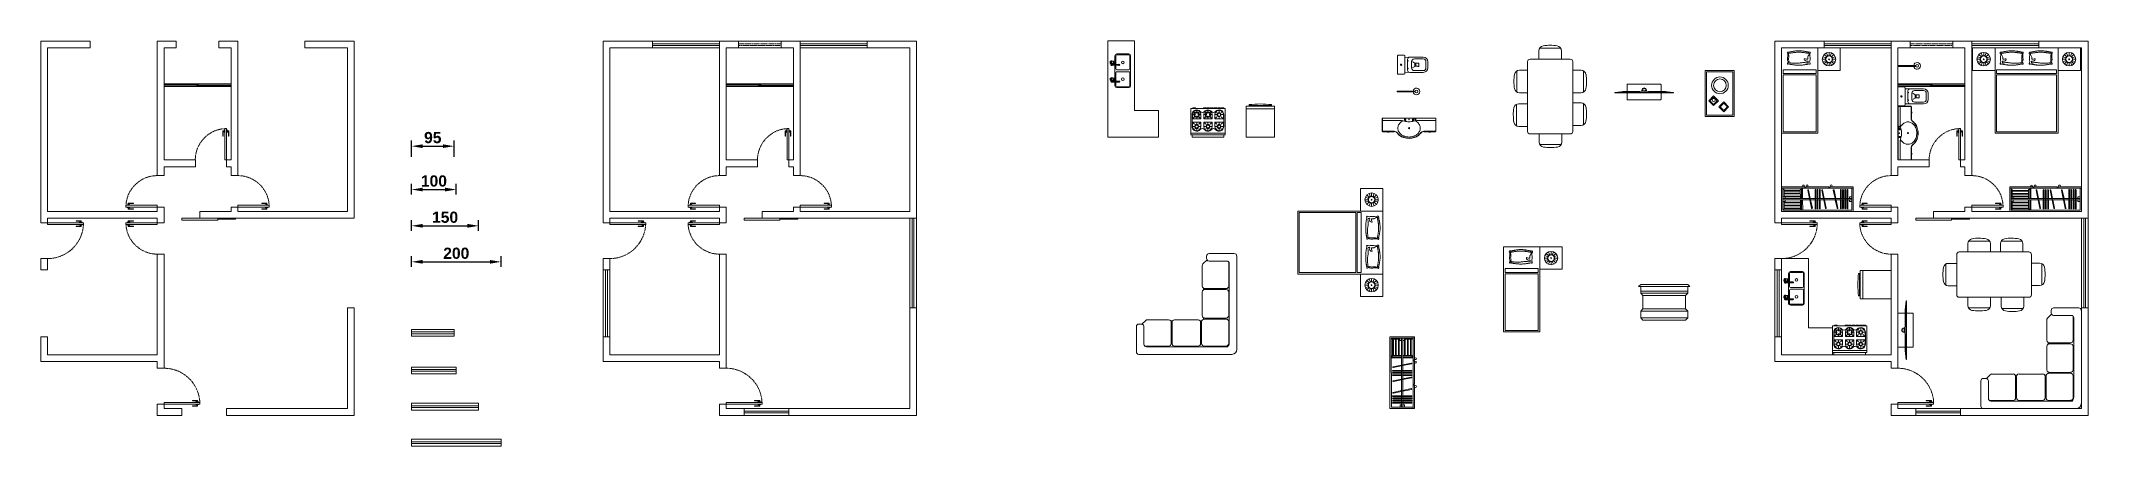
# Model space of a CAD drawing. Header units: centimetres. Extents: x 35234 to 67506, y -7058 to -4021.
# Drawn here: x 48740 to 53314, y -6197 to -5293 of the extents above; entities that cross this region are included whole.
import ezdxf

# ---------------------------------------------------------------- set-up
doc = ezdxf.new("R2010")
doc.units = ezdxf.units.CM
doc.header["$LTSCALE"] = 0.3
doc.linetypes.add('HIDDEN', pattern=[9.525, 6.35, -3.175])
for name, color, linetype, lineweight in [('Blocos', 242, 'Continuous', 5), ('Janelas', 86, 'Continuous', 5), ('Paredes', 87, 'Continuous', 20), ('Portas', 152, 'Continuous', 5), ('rascunho', 1, 'Continuous', 9)]:
    doc.layers.add(name, color=color, linetype=linetype, lineweight=lineweight)
doc.layers.get('0').off()
doc.styles.get("Standard").update_dxf_attribs({"font": ''})
doc.styles.get('Standard').set_extended_font_data('Arial', bold=True)
doc.dimstyles.new('ISO-25', dxfattribs={"dimscale": 10, "dimtxt": 2.5, "dimasz": 2.5, "dimexe": 1.25, "dimexo": 0.625, "dimtad": 1, "dimtxsty": 'Standard', "dimcen": 2.5, "dimclrt": 7, "dimadec": 0, "dimazin": 0, "dimtfac": 1, "dimtmove": 0, "dimatfit": 3, "dimfxl": 1, "dimarcsym": 0})

msp = doc.modelspace()

# ---------------------------------------------------------------- blocks, each defined once
blk = doc.blocks.new('Porta 80')
for p, q in [((-5, 75), (-8.5, 75)), ((-8.5, 75), (-8.5, 63.5)), ((-8.5, 63.5), (-7.75, 63.5)), ((-7.75, 63.5), (-7.75, 73)), ((-7.75, 73), (-5, 73)), ((-4, 77), (-5, 77)), ((-5, 77), (-5, 71)), ((-5, 71), (-4, 71)), ((0, 77), (1, 77)), ((1, 71), (0, 71)), ((1, 77), (1, 71)), ((1, 75), (4.5, 75)), ((3.75, 73), (1, 73)), ((3.75, 63.5), (3.75, 73)), ((4.5, 63.5), (3.75, 63.5)), ((4.5, 75), (4.5, 63.5))]:
    blk.add_line(p, q)
blk.add_lwpolyline([(-4, 0), (0, 0), (0, 80), (-4, 80)], close=True)
at = {"linetype": 'HIDDEN'}
blk.add_arc((0, 0), 80.1, 92.86241, 180, dxfattribs=at)
blk = doc.blocks.new('Porta 70')
for p, q in [((-5, 65), (-8.5, 65)), ((-8.5, 65), (-8.5, 53.5)), ((-8.5, 53.5), (-7.75, 53.5)), ((-7.75, 53.5), (-7.75, 63)), ((-7.75, 63), (-5, 63)), ((-4, 67), (-5, 67)), ((-5, 67), (-5, 61)), ((-5, 61), (-4, 61)), ((0, 67), (1, 67)), ((1, 61), (0, 61)), ((1, 67), (1, 61)), ((1, 65), (4.5, 65)), ((3.75, 63), (1, 63)), ((3.75, 53.5), (3.75, 63)), ((4.5, 53.5), (3.75, 53.5)), ((4.5, 65), (4.5, 53.5))]:
    blk.add_line(p, q)
blk.add_lwpolyline([(-4, 0), (0, 0), (0, 70), (-4, 70)], close=True)
at = {"linetype": 'HIDDEN'}
blk.add_arc((0, 0), 70.11, 93.27049, 180, dxfattribs=at)
blk = doc.blocks.new('Porta Correr 80')
for points in [[(-40, -4), (40, -4), (40, 0), (-40, 0)], [(40, -2), (80, -2), (80, 0), (40, 0)]]:
    blk.add_lwpolyline(points, close=True)
blk = doc.blocks.new('Porta box 150')
for p, q in [((73, -1), (73, -3)), ((77, -3), (77, -5))]:
    blk.add_line(p, q)
for points in [[(0, -6), (150, -6), (150, 0), (0, 0)], [(0, -3), (77, -3), (77, -1), (0, -1)], [(150, -5), (73, -5), (73, -3), (150, -3)]]:
    blk.add_lwpolyline(points, close=True)
blk = doc.blocks.new('*D172')
at = {"layer": 'Defpoints', "color": 0, "transparency": 16777216}
for p in [(49662.7, -5527.4), (49567.7, -5557.7), (49662.7, -5557.7)]:
    blk.add_point(p, dxfattribs=at)
at = {"layer": 'rascunho', "color": 0, "lineweight": -2, "transparency": 16777216}
for p, q in [((49567.7, -5551.5), (49567.7, -5514.9)), ((49592.7, -5527.4), (49637.7, -5527.4)), ((49662.7, -5551.5), (49662.7, -5514.9))]:
    blk.add_line(p, q, dxfattribs=at)
at = {"layer": 'rascunho', "color": 0, "transparency": 16777216}
for points in [[(49592.7, -5523.2), (49592.7, -5531.5), (49567.7, -5527.4)], [(49637.7, -5523.2), (49637.7, -5531.5), (49662.7, -5527.4)]]:
    blk.add_solid(points, dxfattribs=at)
at = {"layer": 'rascunho', "color": 7, "transparency": 16777216, "insert": (49615.2, -5508.3), "char_height": 25, "attachment_point": 5}
blk.add_mtext('95', dxfattribs=at)
blk = doc.blocks.new('*D173')
at = {"layer": 'Defpoints', "color": 0, "transparency": 16777216}
for p in [(49667.7, -5624.2), (49567.7, -5641.5), (49667.7, -5641.5)]:
    blk.add_point(p, dxfattribs=at)
at = {"layer": 'rascunho', "color": 0, "lineweight": -2, "transparency": 16777216}
for p, q in [((49567.7, -5635.2), (49567.7, -5611.7)), ((49592.7, -5624.2), (49642.7, -5624.2)), ((49667.7, -5635.2), (49667.7, -5611.7))]:
    blk.add_line(p, q, dxfattribs=at)
at = {"layer": 'rascunho', "color": 0, "transparency": 16777216}
for points in [[(49592.7, -5620), (49592.7, -5628.3), (49567.7, -5624.2)], [(49642.7, -5620), (49642.7, -5628.3), (49667.7, -5624.2)]]:
    blk.add_solid(points, dxfattribs=at)
at = {"layer": 'rascunho', "color": 7, "transparency": 16777216, "insert": (49617.7, -5605.2), "char_height": 25, "attachment_point": 5}
blk.add_mtext('100', dxfattribs=at)
blk = doc.blocks.new('*D174')
at = {"layer": 'Defpoints', "color": 0, "transparency": 16777216}
for p in [(49717.7, -5705.1), (49567.7, -5722.4), (49717.7, -5722.4)]:
    blk.add_point(p, dxfattribs=at)
at = {"layer": 'rascunho', "color": 0, "lineweight": -2, "transparency": 16777216}
for p, q in [((49567.7, -5716.2), (49567.7, -5692.6)), ((49592.7, -5705.1), (49692.7, -5705.1)), ((49717.7, -5716.2), (49717.7, -5692.6))]:
    blk.add_line(p, q, dxfattribs=at)
at = {"layer": 'rascunho', "color": 0, "transparency": 16777216}
for points in [[(49592.7, -5700.9), (49592.7, -5709.3), (49567.7, -5705.1)], [(49692.7, -5700.9), (49692.7, -5709.3), (49717.7, -5705.1)]]:
    blk.add_solid(points, dxfattribs=at)
at = {"layer": 'rascunho', "color": 7, "transparency": 16777216, "insert": (49642.7, -5686.1), "char_height": 25, "attachment_point": 5}
blk.add_mtext('150', dxfattribs=at)
blk = doc.blocks.new('*D175')
at = {"layer": 'Defpoints', "color": 0, "transparency": 16777216}
for p in [(49567.7, -5802.8), (49767.7, -5785.5), (49767.7, -5802.8)]:
    blk.add_point(p, dxfattribs=at)
at = {"layer": 'rascunho', "color": 0, "lineweight": -2, "transparency": 16777216}
for p, q in [((49567.7, -5796.5), (49567.7, -5773)), ((49592.7, -5785.5), (49742.7, -5785.5)), ((49767.7, -5796.5), (49767.7, -5773))]:
    blk.add_line(p, q, dxfattribs=at)
at = {"layer": 'rascunho', "color": 0, "transparency": 16777216}
for points in [[(49592.7, -5781.3), (49592.7, -5789.6), (49567.7, -5785.5)], [(49742.7, -5781.3), (49742.7, -5789.6), (49767.7, -5785.5)]]:
    blk.add_solid(points, dxfattribs=at)
at = {"layer": 'rascunho', "color": 7, "transparency": 16777216, "insert": (49667.7, -5766.5), "char_height": 25, "attachment_point": 5}
blk.add_mtext('200', dxfattribs=at)
blk = doc.blocks.new('Janela 95')
for p, q in [((95, 15), (0, 15)), ((0, 15), (0, 0)), ((95, 9.5), (0, 9.5)), ((0, 5.5), (95, 5.5)), ((0, 0), (95, 0)), ((95, 0), (95, 15))]:
    blk.add_line(p, q)
blk = doc.blocks.new('Janela 100')
for p, q in [((100, 15), (0, 15)), ((0, 15), (0, 0)), ((100, 9.5), (0, 9.5)), ((0, 5.5), (100, 5.5)), ((0, 0), (100, 0)), ((100, 0), (100, 15))]:
    blk.add_line(p, q)
blk = doc.blocks.new('Janela 150')
for p, q in [((150, 15), (0, 15)), ((0, 15), (0, 0)), ((150, 9.5), (0, 9.5)), ((0, 5.5), (150, 5.5)), ((0, 0), (150, 0)), ((150, 0), (150, 15))]:
    blk.add_line(p, q)
blk = doc.blocks.new('Janela 200')
for p, q in [((200, 15), (0, 15)), ((0, 15), (0, 0)), ((200, 9.5), (0, 9.5)), ((0, 5.5), (200, 5.5)), ((0, 0), (200, 0)), ((200, 0), (200, 15))]:
    blk.add_line(p, q)
blk = doc.blocks.new('pia_cozinha')
at = {"layer": 'Blocos'}
for p, q in [((0, 214.9), (60, 214.9)), ((0, 214.9), (0, 0)), ((46.9, 185.9), (19.9, 185.9)), ((19.9, 183.9), (46.9, 183.9)), ((60, 214.9), (60, 60)), ((7, 164), (7, 166)), ((7, 164), (7, 161.7)), ((8.5, 168.9), (9.2, 168.9)), ((8.5, 165.4), (9.2, 165.4)), ((8.5, 162.7), (10, 162.7)), ((8.5, 160.7), (9.6, 160.7)), ((9.6, 160.7), (15.9, 160.7)), ((10, 164), (10, 164.8)), ((10, 162.7), (10, 164)), ((15.9, 162.7), (10, 162.7)), ((10.5, 169.7), (10.9, 169.7)), ((10.5, 164.7), (10.9, 164.7)), ((14.2, 169.7), (10.9, 169.7)), ((10.9, 164.7), (14.2, 164.7)), ((15.9, 181.9), (15.9, 167.9)), ((15.9, 166.4), (15.9, 162.7)), ((15.9, 162.7), (25.5, 162.7)), ((15.9, 160.7), (25.5, 160.7)), ((15.9, 160.7), (15.9, 130.4)), ((17.9, 162.7), (17.9, 181.9)), ((17.9, 152.4), (17.9, 160.7)), ((17.9, 125.2), (17.9, 144.4)), ((46.9, 150.4), (19.9, 150.4)), ((19.9, 146.4), (46.9, 146.4)), ((48.9, 181.9), (48.9, 152.4)), ((48.9, 144.4), (48.9, 114.9)), ((50.9, 114.9), (50.9, 181.9)), ((7, 126.5), (7, 128.5)), ((7, 126.5), (7, 124.2)), ((8.5, 131.4), (9.2, 131.4)), ((8.5, 127.9), (9.2, 127.9)), ((8.5, 125.2), (10, 125.2)), ((8.5, 123.2), (9.6, 123.2)), ((9.6, 123.2), (15.9, 123.2)), ((10, 126.5), (10, 127.3)), ((10, 125.2), (10, 126.5)), ((15.9, 125.2), (10, 125.2)), ((10.5, 132.2), (10.9, 132.2)), ((10.5, 127.2), (10.9, 127.2)), ((14.2, 132.2), (10.9, 132.2)), ((10.9, 127.2), (14.2, 127.2)), ((15.9, 128.9), (15.9, 125.2)), ((15.9, 125.2), (25.5, 125.2)), ((15.9, 123.2), (25.5, 123.2)), ((15.9, 123.2), (15.9, 114.9)), ((17.9, 114.9), (17.9, 123.2)), ((46.9, 112.9), (19.9, 112.9)), ((19.9, 110.9), (46.9, 110.9)), ((60, 60), (113.6, 60)), ((113.6, 60), (113.6, 0)), ((0, 0), (113.6, 0))]:
    blk.add_line(p, q, dxfattribs=at)
for centre in [(33.4, 167.2), (33.4, 129.7)]:
    blk.add_circle(centre, 3, dxfattribs=at)
for centre, radius, start, end in [((19.9, 181.9), 4, 90, 180), ((19.9, 181.9), 2, 90, 180), ((46.9, 181.9), 4, 0, 90), ((46.9, 181.9), 2, 0, 90), ((8.5, 167.2), 3.5, 45.5847, 244.6231), ((8.5, 167.2), 1.75, 90, 204.62), ((6, 166), 1, 360, 24.62), ((8.5, 167.2), 1.75, 211.0027, 270), ((8.5, 161.7), 1.5, 41.8103, 180), ((8.5, 161.7), 1.5, 180, 318.1897), ((8.5, 161.7), 1, 90.0002, 270.0002), ((12.2, 167.2), 3.52, 163.6751, 180), ((12.2, 167.2), 3.52, 180, 196.3249), ((11.4, 167.4), 2.62, 144.7356, 163.6751), ((11.4, 166.9), 2.62, 196.3249, 215.2644), ((10.8, 167.8), 1.95, 120.3612, 144.7356), ((10.8, 166.6), 1.95, 215.2644, 239.6388), ((10.5, 168.4), 1.27, 90, 120.3612), ((10.5, 166), 1.27, 239.6388, 270), ((8.5, 167.2), 3.5, 295.3769, 314.4153), ((16, 167.2), 3.52, 163.6751, 180), ((16, 167.2), 3.52, 180, 196.3249), ((15.1, 167.4), 2.62, 144.7356, 163.6751), ((15.1, 166.9), 2.62, 196.3249, 215.2644), ((14.6, 167.8), 1.95, 120.3612, 144.7356), ((14.6, 166.6), 1.95, 215.2644, 239.6388), ((14.2, 168.4), 1.27, 90, 120.3612), ((14.2, 166), 1.27, 239.6388, 270), ((14.2, 168.4), 1.27, 59.6388, 90), ((14.2, 166), 1.27, 270, 300.3612), ((15.5, 167.2), 1.06, 163.6751, 180), ((15.5, 167.2), 1.06, 180, 196.3249), ((15.2, 167.3), 0.787, 144.7356, 163.6751), ((15.2, 167.1), 0.787, 196.3249, 215.2644), ((15.1, 167.4), 0.586, 120.3612, 144.7356), ((15.1, 167), 0.586, 215.2644, 239.6388), ((15, 167.6), 0.381, 90, 120.3612), ((15, 166.8), 0.381, 239.6388, 270), ((13.9, 167.8), 1.95, 35.2644, 59.6388), ((13.9, 166.6), 1.95, 300.3612, 324.7356), ((15, 167.6), 0.381, 59.6388, 90), ((15, 166.8), 0.381, 270, 300.3612), ((14.9, 167.4), 0.586, 35.2644, 59.6388), ((14.9, 167), 0.586, 300.3612, 324.7356), ((14.7, 167.3), 0.787, 16.3249, 35.2644), ((14.7, 167.1), 0.787, 324.7356, 343.6751), ((13.3, 167.4), 2.62, 16.3249, 35.2644), ((14.4, 167.2), 1.06, 360, 16.3249), ((14.4, 167.2), 1.06, 343.6751, 0), ((13.3, 166.9), 2.62, 324.7356, 343.6751), ((12.5, 167.2), 3.52, 12.2054, 16.3249), ((12.5, 167.2), 3.52, 343.6751, 347.7946), ((12.5, 167.2), 3.52, 0, 12.2054), ((12.5, 167.2), 3.52, 347.7946, 360), ((19.9, 152.4), 2, 180, 270), ((19.9, 144.4), 2, 90, 180), ((25.5, 161.7), 1.25, 233.1301, 126.8699), ((25.5, 161.7), 1, 270.0001, 90.0001), ((46.9, 152.4), 2, 270, 0), ((46.9, 144.4), 2, 0, 90), ((8.5, 129.7), 3.5, 45.5847, 244.6231), ((8.5, 129.7), 1.75, 90, 204.62), ((6, 128.5), 1, 360, 24.62), ((8.5, 129.7), 1.75, 211.0027, 270), ((8.5, 124.2), 1.5, 41.8103, 180), ((8.5, 124.2), 1.5, 180, 318.1897), ((8.5, 124.2), 1, 90.0002, 270.0002), ((12.2, 129.7), 3.52, 163.6751, 180), ((12.2, 129.7), 3.52, 180, 196.3249), ((11.4, 129.9), 2.62, 144.7356, 163.6751), ((11.4, 129.4), 2.62, 196.3249, 215.2644), ((10.8, 130.3), 1.95, 120.3612, 144.7356), ((10.8, 129.1), 1.95, 215.2644, 239.6388), ((10.5, 130.9), 1.27, 90, 120.3612), ((10.5, 128.5), 1.27, 239.6388, 270), ((8.5, 129.7), 3.5, 295.3769, 314.4153), ((16, 129.7), 3.52, 163.6751, 180), ((16, 129.7), 3.52, 180, 196.3249), ((15.1, 129.9), 2.62, 144.7356, 163.6751), ((15.1, 129.4), 2.62, 196.3249, 215.2644), ((14.6, 130.3), 1.95, 120.3612, 144.7356), ((14.6, 129.1), 1.95, 215.2644, 239.6388), ((14.2, 130.9), 1.27, 90, 120.3612), ((14.2, 128.5), 1.27, 239.6388, 270), ((14.2, 130.9), 1.27, 59.6388, 90), ((14.2, 128.5), 1.27, 270, 300.3612), ((15.5, 129.7), 1.06, 163.6751, 180), ((15.5, 129.7), 1.06, 180, 196.3249), ((15.2, 129.8), 0.787, 144.7356, 163.6751), ((15.2, 129.6), 0.787, 196.3249, 215.2644), ((15.1, 129.9), 0.586, 120.3612, 144.7356), ((15.1, 129.5), 0.586, 215.2644, 239.6388), ((15, 130.1), 0.381, 90, 120.3612), ((15, 129.3), 0.381, 239.6388, 270), ((13.9, 130.3), 1.95, 35.2644, 59.6388), ((13.9, 129.1), 1.95, 300.3612, 324.7356), ((15, 130.1), 0.381, 59.6388, 90), ((15, 129.3), 0.381, 270, 300.3612), ((14.9, 129.9), 0.586, 35.2644, 59.6388), ((14.9, 129.5), 0.586, 300.3612, 324.7356), ((14.7, 129.8), 0.787, 16.3249, 35.2644), ((14.7, 129.6), 0.787, 324.7356, 343.6751), ((13.3, 129.9), 2.62, 16.3249, 35.2644), ((14.4, 129.7), 1.06, 0, 16.3249), ((14.4, 129.7), 1.06, 343.6751, 0), ((13.3, 129.4), 2.62, 324.7356, 343.6751), ((12.5, 129.7), 3.52, 12.2054, 16.3249), ((12.5, 129.7), 3.52, 343.6751, 347.7946), ((12.5, 129.7), 3.52, 0, 12.2054), ((12.5, 129.7), 3.52, 347.7946, 360), ((19.9, 114.9), 4, 180, 270), ((19.9, 114.9), 2, 180, 270), ((25.5, 124.2), 1.25, 233.1301, 126.8699), ((25.5, 124.2), 1, 270.0001, 90.0001), ((46.9, 114.9), 2, 270, 0), ((46.9, 114.9), 4, 270, 0)]:
    blk.add_arc(centre, radius, start, end, dxfattribs=at)
blk = doc.blocks.new('fogão_6bocas')
at = {"layer": 'Blocos'}
for p, q in [((-33.8, 64.5), (-38.5, 64.5)), ((-38.5, 64.5), (-38.5, 5.5)), ((-35.5, 24), (-35.5, 50.5)), ((-34.5, 41), (-34.5, 50.5)), ((-34.5, 50.5), (-27.5, 50.5)), ((-27.8, 66), (-33.8, 66)), ((-33.8, 66), (-33.8, 64.5)), ((-27.8, 64.5), (-33.8, 64.5)), ((-29.9, 55.4), (-31.7, 57.2)), ((-27.8, 64.5), (-27.8, 66)), ((-10.2, 64.5), (-27.8, 64.5)), ((-25, 60), (-25, 53)), ((-25, 48), (-25, 41)), ((-22.5, 50.5), (-15.5, 50.5)), ((-20.1, 55.4), (-18.3, 57.2)), ((-15.5, 50.5), (-15.5, 41)), ((-4.2, 66), (-10.2, 66)), ((-10.2, 66), (-10.2, 64.5)), ((-4.2, 64.5), (-10.2, 64.5)), ((-9.5, 41), (-9.5, 50.5)), ((-9.5, 50.5), (-2.5, 50.5)), ((-4.9, 55.4), (-6.7, 57.2)), ((-4.2, 64.5), (-4.2, 66)), ((-2.2, 64.5), (-4.2, 64.5)), ((3.8, 66), (-2.2, 66)), ((-2.2, 66), (-2.2, 64.5)), ((3.8, 64.5), (-2.2, 64.5)), ((0, 60), (0, 53)), ((0, 48), (0, 41)), ((2.5, 50.5), (9.5, 50.5)), ((3.8, 64.5), (3.8, 66)), ((5.8, 64.5), (3.8, 64.5)), ((4.9, 55.4), (6.7, 57.2)), ((11.8, 66), (5.8, 66)), ((5.8, 66), (5.8, 64.5)), ((11.8, 64.5), (5.8, 64.5)), ((9.5, 50.5), (9.5, 41)), ((11.8, 64.5), (11.8, 66)), ((13.8, 64.5), (11.8, 64.5)), ((19.8, 66), (13.8, 66)), ((13.8, 66), (13.8, 64.5)), ((19.8, 64.5), (13.8, 64.5)), ((22.5, 50.5), (15.5, 50.5)), ((15.5, 50.5), (15.5, 41)), ((20.1, 55.4), (18.3, 57.2)), ((19.8, 64.5), (19.8, 66)), ((21.8, 64.5), (19.8, 64.5)), ((27.8, 66), (21.8, 66)), ((21.8, 66), (21.8, 64.5)), ((27.8, 64.5), (21.8, 64.5)), ((25, 60), (25, 53)), ((25, 48), (25, 41)), ((34.5, 50.5), (27.5, 50.5)), ((27.8, 64.5), (27.8, 66)), ((29.8, 64.5), (27.8, 64.5)), ((35.8, 66), (29.8, 66)), ((29.8, 66), (29.8, 64.5)), ((35.8, 64.5), (29.8, 64.5)), ((29.9, 55.4), (31.7, 57.2)), ((34.5, 41), (34.5, 50.5)), ((35.5, 50.5), (35.5, 24)), ((35.8, 64.5), (35.8, 66)), ((38.5, 64.5), (35.8, 64.5)), ((38.5, 5.5), (38.5, 64.5)), ((-38.5, 9.5), (38.5, 9.5)), ((-38.5, 5.5), (-35.5, 5.5)), ((-35.5, 5.5), (35.5, 5.5)), ((-35.5, 5.5), (-35.5, 0)), ((-35.5, 0), (35.5, 0)), ((-29.9, 45.6), (-34.5, 41)), ((-15.5, 41), (-34.5, 41)), ((-29.9, 28.9), (-34.5, 33.5)), ((-15.5, 33.5), (-34.5, 33.5)), ((-34.5, 33.5), (-34.5, 24)), ((-34.5, 24), (-27.5, 24)), ((-29.9, 19.1), (-31.7, 17.3)), ((-25, 26.5), (-25, 33.5)), ((-25, 14.5), (-25, 21.5)), ((-22.5, 24), (-15.5, 24)), ((-20.1, 45.6), (-15.5, 41)), ((-20.1, 28.9), (-15.5, 33.5)), ((-20.1, 19.1), (-18.3, 17.3)), ((-15.5, 24), (-15.5, 33.5)), ((-4.9, 45.6), (-9.5, 41)), ((9.5, 41), (-9.5, 41)), ((9.5, 33.5), (-9.5, 33.5)), ((-9.5, 33.5), (-9.5, 24)), ((-4.9, 28.9), (-9.5, 33.5)), ((-9.5, 24), (-2.5, 24)), ((-4.9, 19.1), (-6.7, 17.3)), ((0, 26.5), (0, 33.5)), ((0, 14.5), (0, 21.5)), ((2.5, 24), (9.5, 24)), ((4.9, 45.6), (9.5, 41)), ((4.9, 28.9), (9.5, 33.5)), ((4.9, 19.1), (6.7, 17.3)), ((9.5, 24), (9.5, 33.5)), ((20.1, 45.6), (15.5, 41)), ((15.5, 41), (34.5, 41)), ((15.5, 24), (15.5, 33.5)), ((15.5, 33.5), (34.5, 33.5)), ((20.1, 28.9), (15.5, 33.5)), ((22.5, 24), (15.5, 24)), ((20.1, 19.1), (18.3, 17.3)), ((25, 26.5), (25, 33.5)), ((25, 14.5), (25, 21.5)), ((34.5, 24), (27.5, 24)), ((29.9, 45.6), (34.5, 41)), ((29.9, 28.9), (34.5, 33.5)), ((29.9, 19.1), (31.7, 17.3)), ((34.5, 33.5), (34.5, 24)), ((35.5, 0), (35.5, 5.5)), ((35.5, 5.5), (38.5, 5.5))]:
    blk.add_line(p, q, dxfattribs=at)
for centre, radius in [((-25, 50.5), 6), ((-25, 50.5), 5), ((0, 50.5), 6), ((0, 50.5), 5), ((25, 50.5), 4.5), ((25, 50.5), 3.5), ((-25, 24), 4.5), ((-25, 24), 3.5), ((0, 24), 4.5), ((0, 24), 3.5), ((25, 24), 4.5), ((25, 24), 3.5)]:
    blk.add_circle(centre, radius, dxfattribs=at)
for centre, radius, start, end in [((-25, 50.5), 10.5, 40.7491, 180), ((-25, 50.5), 9.5, 0, 180), ((-12.5, 61.3), 6, 220.7491, 319.2509), ((0, 50.5), 9.5, 0, 180), ((0, 50.5), 10.5, 40.7491, 139.2509), ((12.5, 61.3), 6, 220.7491, 319.2509), ((25, 50.5), 9.5, 0, 180), ((25, 50.5), 10.5, 0, 139.2509), ((-25, 24), 10.5, 180, 319.2509), ((-25, 24), 9.5, 180, 0), ((-12.5, 13.2), 6, 40.7491, 139.2509), ((0, 24), 9.5, 180, 0), ((0, 24), 10.5, 220.7491, 319.2509), ((12.5, 13.2), 6, 40.7491, 139.2509), ((25, 24), 9.5, 180, 0), ((25, 24), 10.5, 220.7491, 0)]:
    blk.add_arc(centre, radius, start, end, dxfattribs=at)
blk = doc.blocks.new('geladeira')
at = {"layer": 'Blocos'}
for p, q in [((-21, 69.5), (-31.5, 69.5)), ((-31.5, 69.5), (-31.5, 0)), ((31.5, 63.5), (-31.5, 63.5)), ((-25, 72.8), (-25, 70.8)), ((-25, 70.8), (-21, 70.8)), ((-16, 70.8), (-21, 70.8)), ((-21, 70.8), (-21, 69.5)), ((-16, 69.5), (-21, 69.5)), ((-16, 69.5), (-16, 70.8)), ((-16, 70.8), (16, 70.8)), ((16, 69.5), (-16, 69.5)), ((21, 70.8), (16, 70.8)), ((16, 70.8), (16, 69.5)), ((21, 69.5), (16, 69.5)), ((21, 69.5), (21, 70.8)), ((21, 70.8), (25, 70.8)), ((31.5, 69.5), (21, 69.5)), ((25, 70.8), (25, 72.8)), ((31.5, 0), (31.5, 69.5)), ((-31.5, 0), (31.5, 0))]:
    blk.add_line(p, q, dxfattribs=at)
blk.add_arc((0, -134.8), 209.1, 83.134, 96.866, dxfattribs=at)
blk = doc.blocks.new('pia_banheiro')
at = {"layer": 'Blocos'}
for p, q in [((-60, -29), (-60, 0)), ((-60, 0), (60, 0)), ((60, 0), (60, -29)), ((-59.5, -29), (-59.5, -0.5)), ((-59.5, -0.5), (59.5, -0.5)), ((-59.5, -5.5), (-16.6, -5.5)), ((-59, -29.5), (-33.3, -29.5)), ((-59, -30), (-33.3, -30)), ((-59, -30.7), (-59, -30)), ((-49.3, -30.7), (-59, -30.7)), ((-49.3, -30.7), (-48.3, -30.7)), ((-48.3, -30.7), (-44, -30.7)), ((-44, -30.7), (-43, -30.7)), ((-33.3, -30.7), (-43, -30.7)), ((-33.3, -30), (-33.3, -30.7)), ((16.6, -5.5), (59.5, -5.5)), ((33.3, -29.5), (59, -29.5)), ((33.3, -30.7), (33.3, -30)), ((33.3, -30), (59, -30)), ((43, -30.7), (33.3, -30.7)), ((43, -30.7), (44, -30.7)), ((44, -30.7), (48.3, -30.7)), ((48.3, -30.7), (49.3, -30.7)), ((59, -30.7), (49.3, -30.7)), ((59, -30), (59, -30.7)), ((59.5, -29), (59.5, -0.5))]:
    blk.add_line(p, q, dxfattribs=at)
for centre, radius in [((0, -22.5), 1.25), ((-0.1, -3.2), 0.653), ((14.1, -2.8), 1.31), ((14.1, -2.8), 0.805)]:
    blk.add_circle(centre, radius, dxfattribs=at)
for centre, radius, start, end in [((-59, -29), 1, 180, 270), ((-59, -29), 0.5, 180, 270), ((-46.2, -26.3), 5.43, 234.6741, 305.3259), ((-46.2, -26.3), 4.92, 243.956, 296.044), ((-33.3, -39), 9.5, 36.445, 90), ((-33.3, -39), 9, 36.445, 90), ((-4.4, -17.1), 27.3, 217.3282, 231.9424), ((-6.5, -19.2), 23.8, 216.445, 232.8255), ((-9.3, -22.5), 15.7, 152.3071, 180), ((-9.3, -22.5), 15.7, 180, 207.6929), ((-4.8, -24.9), 20.8, 128.2804, 152.3071), ((-4.8, -20.1), 20.8, 207.6929, 231.7196), ((-4.2, -17.2), 27.4, 231.5488, 253.8385), ((-2.6, -14), 30.4, 232.8255, 252.5617), ((-1.9, -28.5), 25.5, 116.5933, 128.2804), ((-1.9, -16.5), 25.5, 231.7196, 251.8976), ((-16.6, -25.5), 20, 71.2758, 90), ((0, -5.8), 39.4, 252.5617, 270), ((0, -5.8), 38.9, 252.5617, 270), ((-7.9, -3.2), 2.26, 172.9335, 190.0869), ((-8.7, -3.1), 1.5, 148.4998, 172.9335), ((-6.8, -3), 3.33, 190.0869, 204.2101), ((0, 23.4), 31.6, 251.2758, 270), ((-7.9, -3.2), 2.06, 172.9335, 190.0869), ((-9.3, -2.7), 0.772, 114.2101, 148.4998), ((-8.7, -3.1), 1.3, 148.4998, 172.9335), ((-6.8, -3), 3.13, 190.0869, 204.2101), ((-6.8, -3), 3.33, 204.2101, 218.3334), ((-9.3, -2.7), 0.572, 114.2101, 148.4998), ((0, -10.6), 31.6, 251.8976, 270), ((-6.8, -3), 3.13, 204.2101, 218.3334), ((-9.3, -2.7), 0.772, 79.9205, 114.2101), ((-9.3, -2.7), 0.572, 79.9205, 114.2101), ((-7.7, -3.7), 2.26, 218.3334, 235.4867), ((-7.7, -3.7), 2.06, 218.3334, 235.4867), ((-9.4, -3.5), 1.3, 55.4867, 79.9205), ((-9.4, -3.5), 1.5, 55.4867, 79.9205), ((-8.1, -4.3), 1.5, 235.4867, 259.9205), ((-8.1, -4.3), 1.3, 235.4867, 259.9205), ((-9.8, -4.1), 2.06, 38.3334, 55.4867), ((-9.8, -4.1), 2.26, 38.3334, 55.4867), ((-8.2, -5), 0.772, 259.9205, 294.2101), ((-8.2, -5), 0.572, 259.9205, 294.2101), ((-10.7, -4.7), 3.13, 24.2101, 38.3334), ((-10.7, -4.7), 3.33, 24.2101, 38.3334), ((-8.2, -5), 0.572, 294.2101, 328.4998), ((-8.2, -5), 0.772, 294.2101, 328.4998), ((-10.7, -4.7), 3.13, 10.0869, 24.2101), ((-8.9, -4.7), 1.3, 328.4998, 352.9335), ((-10.7, -4.7), 3.33, 10.0869, 24.2101), ((-9.6, -4.6), 2.06, 352.9335, 10.0869), ((-8.9, -4.7), 1.5, 328.4998, 352.9335), ((-9.6, -4.6), 2.26, 352.9335, 10.0869), ((0, 23.4), 31.6, 270, 288.7242), ((0, -10.6), 31.6, 270, 288.1024), ((0, -5.8), 38.9, 270, 287.4383), ((0.2, -6.8), 38.4, 269.7746, 287.6636), ((10.7, -4.7), 3.33, 155.7899, 169.9131), ((9.6, -4.6), 2.26, 169.9131, 187.0665), ((8.9, -4.7), 1.5, 187.0665, 211.5002), ((10.7, -4.7), 3.33, 141.6666, 155.7899), ((10.7, -4.7), 3.13, 155.7899, 169.9131), ((9.6, -4.6), 2.06, 169.9131, 187.0665), ((8.9, -4.7), 1.3, 187.0665, 211.5002), ((8.2, -5), 0.772, 211.5002, 245.7899), ((10.7, -4.7), 3.13, 141.6666, 155.7899), ((8.2, -5), 0.572, 211.5002, 245.7899), ((8.2, -5), 0.772, 245.7899, 280.0795), ((8.2, -5), 0.572, 245.7899, 280.0795), ((9.8, -4.1), 2.26, 124.5133, 141.6666), ((9.8, -4.1), 2.06, 124.5133, 141.6666), ((8.1, -4.3), 1.3, 280.0795, 304.5133), ((8.1, -4.3), 1.5, 280.0795, 304.5133), ((9.4, -3.5), 1.5, 100.0795, 124.5133), ((9.4, -3.5), 1.3, 100.0795, 124.5133), ((7.7, -3.7), 2.06, 304.5133, 321.6666), ((7.7, -3.7), 2.26, 304.5133, 321.6666), ((9.3, -2.7), 0.772, 65.7899, 100.0795), ((9.3, -2.7), 0.572, 65.7899, 100.0795), ((6.8, -3), 3.13, 321.6666, 335.7899), ((9.3, -2.7), 0.572, 31.5002, 65.7899), ((6.8, -3), 3.33, 321.6666, 335.7899), ((9.3, -2.7), 0.772, 31.5002, 65.7899), ((6.8, -3), 3.13, 335.7899, 349.9131), ((8.7, -3.1), 1.3, 7.0665, 31.5002), ((1.9, -16.5), 25.5, 288.1024, 308.2804), ((8.7, -3.1), 1.5, 7.0665, 31.5002), ((7.9, -3.2), 2.06, 349.9131, 7.0665), ((6.8, -3), 3.33, 335.7899, 349.9131), ((7.9, -3.2), 2.26, 349.9131, 7.0665), ((16.6, -25.5), 20, 90, 108.7242), ((2.6, -14), 30.4, 287.4383, 307.1745), ((3, -14.9), 29.9, 287.1087, 307.504), ((1.9, -28.5), 25.5, 51.7196, 63.4067), ((4.8, -24.9), 20.8, 27.6929, 51.7196), ((4.8, -20.1), 20.8, 308.2804, 332.3071), ((6.5, -19.2), 23.8, 307.1745, 323.555), ((-180, 165), 286.2, 314.6708, 316.0586), ((9.3, -22.5), 15.7, 0, 27.6929), ((9.3, -22.5), 15.7, 332.3071, 0), ((33.3, -39), 9.5, 90, 143.555), ((33.3, -39), 9, 90, 143.555), ((46.2, -26.2), 5.45, 234.8702, 305.1298), ((46.2, -26.3), 4.92, 243.956, 296.044), ((59, -29), 1, 270, 0), ((59, -29), 0.5, 270, 0)]:
    blk.add_arc(centre, radius, start, end, dxfattribs=at)
blk = doc.blocks.new('chuveiro')
at = {"layer": 'Blocos'}
for p, q in [((35.6, 1), (0, 1)), ((0, 1), (0, -1)), ((35.6, 1), (40.2, 1)), ((0, -1), (35.6, -1)), ((35.6, -1), (40.2, -1))]:
    blk.add_line(p, q, dxfattribs=at)
blk.add_circle((43, 0), 3, dxfattribs=at)
blk.add_arc((43, 0), 7.5, 187.6623, 172.3377, dxfattribs=at)
blk = doc.blocks.new('vaso_sanitário')
at = {"layer": 'Blocos'}
for p, q in [((0, 20.1), (0, -20.1)), ((14.5, 21.3), (1.2, 21.3)), ((16.5, 19.3), (16.5, -19.2)), ((16.5, 16.5), (27.5, 17)), ((22.5, 0), (22.5, 12)), ((22.5, 0), (22.5, -12)), ((27.5, 17), (57.5, 17)), ((31.5, 0), (31.5, 7)), ((31.5, 0), (31.5, -7)), ((33.9, 6.4), (33.9, 7.1)), ((38.3, 3.7), (33.9, 6.4)), ((37.5, 13), (57.5, 13)), ((38.5, 0), (38.5, 3)), ((40, 1.9), (38.5, 2)), ((38.5, 0), (38.5, -3)), ((45.5, 3.5), (39, 3.5)), ((63.5, 7), (63.5, 0)), ((63.5, -7), (63.5, 0)), ((67.5, 7), (67.5, 0)), ((67.5, -7), (67.5, 0)), ((14.5, -21.3), (1.2, -21.3)), ((16.5, -16.5), (27.5, -17)), ((27.5, -17), (57.5, -17)), ((38.3, -3.7), (33.9, -6.4)), ((33.9, -6.4), (33.9, -7.1)), ((37.5, -13), (57.5, -13)), ((40, -1.9), (38.5, -2)), ((45.5, -3.5), (39, -3.5))]:
    blk.add_line(p, q, dxfattribs=at)
for radius in [1.5, 1]:
    blk.add_circle((7.8, 0), radius, dxfattribs=at)
for centre, radius, start, end in [((1.2, 20.1), 1.2, 90, 180), ((14.5, 19.3), 2, 0, 90), ((27.5, 12), 5, 90, 180), ((24.1, 8.4), 0.967, 164.5629, 180), ((24.1, 8.4), 0.967, 180, 195.4371), ((23.8, 8.5), 0.694, 146.3099, 164.5629), ((23.8, 8.4), 0.694, 195.4371, 213.6901), ((23.7, 8.6), 0.493, 121.8535, 146.3099), ((23.7, 8.3), 0.493, 213.6901, 238.1465), ((23.6, 8.8), 0.294, 90, 121.8535), ((23.6, 8.1), 0.294, 238.1465, 270), ((23.6, 8.8), 0.294, 58.1465, 90), ((23.6, 8.1), 0.294, 270, 301.8535), ((23.5, 8.6), 0.493, 33.6901, 58.1465), ((23.5, 8.3), 0.493, 301.8535, 326.3099), ((23.3, 8.5), 0.694, 15.4371, 33.6901), ((23.3, 8.4), 0.694, 326.3099, 344.5629), ((23, 8.4), 0.967, 0, 15.4371), ((23, 8.4), 0.967, 344.5629, 360), ((37.5, 7), 6, 90, 180), ((39, 3), 0.5, 90, 180), ((39.9, 1.2), 0.67, 14.1141, 81.8789), ((35.3, -0.4), 5.5, 4.685, 19.1599), ((35.3, 0.4), 5.5, 340.8401, 355.315), ((45.3, 6.9), 3.47, 272.8237, 292.69), ((46.8, 3.3), 0.5, 13.9425, 112.69), ((36.3, -0.2), 11.6, 0.9159, 18.0203), ((36.3, 0.2), 11.6, 341.9797, 359.0841), ((57.5, 7), 10, 0, 90), ((57.5, 7), 6, 0, 90), ((1.2, -20.1), 1.2, 180, 270), ((14.5, -19.2), 2, 270, 0), ((27.5, -12), 5, 180, 270), ((24.1, -8.4), 0.967, 164.5629, 180), ((24.1, -8.4), 0.967, 180, 195.4371), ((23.8, -8.4), 0.694, 146.3099, 164.5629), ((23.8, -8.5), 0.694, 195.4371, 213.6901), ((23.7, -8.3), 0.493, 121.8535, 146.3099), ((23.7, -8.6), 0.493, 213.6901, 238.1465), ((23.6, -8.1), 0.294, 90, 121.8535), ((23.6, -8.8), 0.294, 238.1465, 270), ((23.6, -8.1), 0.294, 58.1465, 90), ((23.6, -8.8), 0.294, 270, 301.8535), ((23.5, -8.3), 0.493, 33.6901, 58.1465), ((23.5, -8.6), 0.493, 301.8535, 326.3099), ((23.3, -8.4), 0.694, 15.4371, 33.6901), ((23.3, -8.5), 0.694, 326.3099, 344.5629), ((23, -8.4), 0.967, 0, 15.4371), ((23, -8.4), 0.967, 344.5629, 360), ((37.5, -7), 6, 180, 270), ((39, -3), 0.5, 180, 270), ((39.9, -1.2), 0.67, 278.1211, 345.8859), ((45.3, -6.9), 3.47, 67.31, 87.1763), ((46.8, -3.3), 0.5, 247.31, 346.0575), ((57.5, -7), 10, 270, 0), ((57.5, -7), 6, 270, 0)]:
    blk.add_arc(centre, radius, start, end, dxfattribs=at)
blk = doc.blocks.new('mesa_sala_jantar')
at = {"layer": 'Blocos'}
for p, q in [((-25, 102.2), (-25, 83.4)), ((-23.3, 108), (23.6, 108)), ((25.2, 83.4), (25.2, 102.2)), ((-74.2, 57.2), (-74.2, 9.7)), ((-68.9, 58.6), (-50.6, 58.6)), ((-50.6, 77.9), (-50.6, -77.9)), ((45, 83.4), (-45, 83.4)), ((50.6, -77.9), (50.6, 77.9)), ((69.1, 58.6), (50.6, 58.6)), ((74.5, 57.2), (74.5, 9.7)), ((-50.6, 8.3), (-68.8, 8.3)), ((50.6, 8.3), (69.1, 8.3)), ((-75.5, -17.6), (-75.5, -65.1)), ((-70.2, -16.2), (-50.6, -16.2)), ((69.1, -14.2), (50.6, -14.2)), ((74.5, -15.6), (74.5, -63.1)), ((-50.6, -66.5), (-70.1, -66.5)), ((-45, -83.4), (45, -83.4)), ((-24.5, -83.4), (-24.5, -101.8)), ((25.7, -101.8), (25.7, -83.4)), ((50.6, -64.5), (69.1, -64.5)), ((-23.2, -107.1), (24.3, -107.1))]:
    blk.add_line(p, q, dxfattribs=at)
for centre, radius, start, end in [((-13.9, 102.2), 11.1, 99.3723, 180), ((0.1, 17.4), 97, 90, 99.3723), ((0.1, 17.4), 97, 80.6277, 90), ((14.1, 102.2), 11.1, 0, 80.6277), ((14.9, 33.7), 96, 170.6936, 180.0902), ((-68.9, 47.5), 11.1, 90, 170.6936), ((-45, 77.9), 5.56, 90, 180), ((45, 77.9), 5.56, 0, 90), ((69.1, 47.5), 11.1, 9.3064, 90), ((-14.6, 33.7), 96, 359.9098, 9.3064), ((17.2, 33.7), 98.3, 180.0902, 189.4567), ((-68.8, 19.4), 11.1, 189.4567, 270), ((69.1, 19.4), 11.1, 270, 350.5433), ((-17, 33.7), 98.3, 350.5433, 359.9098), ((13.6, -41), 96, 170.6936, 180.0902), ((15.9, -41), 98.3, 180.0902, 189.4567), ((-70.2, -27.3), 11.1, 90, 170.6936), ((69.1, -25.4), 11.1, 9.3064, 90), ((-17, -39.1), 98.3, 350.5433, 359.9098), ((-14.6, -39.1), 96, 359.9098, 9.3064), ((-70.1, -55.4), 11.1, 189.4567, 270), ((-45, -77.9), 5.56, 180, 270), ((45, -77.9), 5.56, 270, 0), ((69.1, -53.4), 11.1, 270, 350.5433), ((-13.4, -101.8), 11.1, 180, 260.6277), ((0.6, -17), 97, 260.6277, 270), ((0.6, -17), 97, 270, 279.3723), ((14.6, -101.8), 11.1, 279.3723, 0)]:
    blk.add_arc(centre, radius, start, end, dxfattribs=at)
blk = doc.blocks.new('tv_lcd')
at = {"layer": 'Blocos'}
for p, q in [((36.9, 0), (-36.9, 0)), ((-63.7, -18.2), (-65.3, -18.2)), ((-65.3, -18.2), (-65.3, -19.5)), ((-65.3, -19.2), (65.3, -19.2)), ((-65.3, -19.5), (-37.9, -19.5)), ((-63.7, -18.2), (63.7, -18.2)), ((-37.9, -16.5), (-45.3, -16.5)), ((-37.9, -1), (-37.9, -16.5)), ((-19.4, -16.5), (-37.9, -16.5)), ((-37.9, -19.5), (37.9, -19.5)), ((-37.9, -19.5), (-37.9, -33.5)), ((-36.9, -34.5), (36.9, -34.5)), ((37.9, -16.5), (25, -16.5)), ((37.9, -16.5), (37.9, -1)), ((45.3, -16.5), (37.9, -16.5)), ((37.9, -33.5), (37.9, -19.5)), ((37.9, -19.5), (65.3, -19.5)), ((65.3, -18.2), (63.7, -18.2)), ((65.3, -19.5), (65.3, -18.2))]:
    blk.add_line(p, q, dxfattribs=at)
for centre, radius, start, end in [((-36.9, -1), 1, 90, 180), ((36.9, -1), 1, 0, 90), ((-63.7, 31.5), 49.7, 270, 280.6728), ((-45.3, -66.2), 49.7, 90, 100.6728), ((-36.9, -33.5), 1, 180, 270), ((-19.4, 83.5), 100, 270, 275.5788), ((0, -115.5), 100, 84.4212, 95.5788), ((2, -16.9), 8.07, 115, 171.452), ((0, -4.9), 9.55, 237.9531, 302.0469), ((0, -12.7), 4.43, 10.6263, 169.3737), ((0, -12.7), 3.43, 65, 115), ((-2, -16.9), 8.07, 8.548, 65), ((25, 229.2), 245.7, 266.4417, 270.0006), ((36.9, -33.5), 1, 270, 0), ((45.3, -66.2), 49.7, 79.3272, 90), ((63.7, 31.5), 49.7, 259.3272, 270)]:
    blk.add_arc(centre, radius, start, end, dxfattribs=at)
blk = doc.blocks.new('mesa_centro_sala')
at = {"layer": 'Blocos'}
for p, q in [((0, -51.3), (0, 51.3)), ((0, 51.3), (64.3, 51.3)), ((2.7, -48.6), (2.7, 48.6)), ((2.7, 48.6), (61.6, 48.6)), ((61.6, 48.6), (61.6, -48.6)), ((64.3, 51.3), (64.3, -51.3)), ((18.4, -5.4), (7.6, -16.2)), ((7.6, -16.2), (18.4, -27.1)), ((18.4, -7.9), (10.1, -16.2)), ((10.1, -16.2), (18.4, -24.5)), ((29.2, -16.2), (18.4, -5.4)), ((26.7, -16.2), (18.4, -7.9)), ((18.4, -27.1), (29.2, -16.2)), ((18.4, -24.5), (26.7, -16.2)), ((41.2, -18.9), (30.3, -29.7)), ((30.3, -29.7), (41.2, -40.6)), ((41.2, -21.4), (32.9, -29.7)), ((32.9, -29.7), (41.2, -38)), ((52, -29.7), (41.2, -18.9)), ((49.5, -29.7), (41.2, -21.4)), ((41.2, -38), (49.5, -29.7)), ((41.2, -40.6), (52, -29.7)), ((64.3, -51.3), (0, -51.3)), ((61.6, -48.6), (2.7, -48.6))]:
    blk.add_line(p, q, dxfattribs=at)
for centre, radius in [((32.7, 18.2), 18.7), ((32.7, 18.2), 14.2), ((18.6, -14.4), 3.38)]:
    blk.add_circle(centre, radius, dxfattribs=at)
blk = doc.blocks.new('sofá_5lugares')
at = {"layer": 'Blocos'}
for p, q in [((37.8, 152.5), (37.8, 197.8)), ((48.4, 210.8), (39.4, 201.8)), ((47.6, 219.4), (47.6, 213.8)), ((109.4, 225), (53.2, 225)), ((53.2, 208.1), (92.6, 208.1)), ((96.8, 206.2), (96.8, 152.5)), ((98.2, 202.5), (98.2, 25.3)), ((115.1, 11.2), (115.1, 219.4)), ((37.8, 86.7), (37.8, 139)), ((40.6, 147.6), (40.6, 143.8)), ((91.2, 146.8), (43.4, 146.8)), ((91.2, 144.6), (43.4, 144.6)), ((96.8, 139), (96.8, 86.7)), ((-109.4, 5.6), (-109.4, 61.9)), ((-103.8, 67.5), (-98.2, 67.5)), ((-96.9, 67.3), (-88.6, 75.6)), ((-92.6, 61.9), (-92.6, 22.5)), ((-84.6, 77.3), (-37.5, 77.3)), ((-28.8, 74.5), (-32.6, 74.5)), ((-31.8, 23.9), (-31.8, 71.7)), ((-29.6, 23.9), (-29.6, 71.7)), ((-24, 77.3), (28.3, 77.3)), ((36.6, 74.5), (33.2, 74.5)), ((34, 23.9), (34, 71.7)), ((36.3, 24.1), (36.3, 72.6)), ((40.6, 81.8), (40.6, 78)), ((91.2, 81), (43.4, 81)), ((91.2, 78.8), (43.4, 78.8)), ((96.8, 73.2), (96.8, 24.2)), ((-103.8, 0), (103.8, 0)), ((-37.5, 18.2), (-90.6, 18.2)), ((34, 16.9), (-86.9, 16.9)), ((28.3, 18.2), (-24, 18.2)), ((34, 16.9), (94.4, 16.9)), ((91.2, 18.5), (42.4, 18.5)), ((98.2, 38.9), (98.2, 25.3))]:
    blk.add_line(p, q, dxfattribs=at)
for centre, radius, start, end in [((43.4, 197.8), 5.62, 135, 180), ((53.2, 219.4), 5.62, 90, 180), ((53.2, 213.8), 5.62, 180, 211.548), ((53.2, 213.8), 5.62, 211.548, 270), ((92.6, 202.5), 5.62, 0, 90), ((109.4, 219.4), 5.62, 0, 90), ((43.4, 152.5), 5.62, 180, 240), ((43.4, 139), 5.62, 120, 180), ((43.4, 152.5), 5.62, 240, 270), ((43.4, 139), 5.62, 90, 120), ((91.2, 152.5), 5.62, 270, 0), ((91.2, 139), 5.62, 0, 90), ((-103.8, 61.9), 5.62, 90, 180), ((-98.2, 61.9), 5.62, 76.6992, 90), ((-98.2, 61.9), 5.62, 0, 76.6992), ((-84.6, 71.7), 5.62, 90, 135), ((-37.5, 71.7), 5.62, 30, 90), ((-37.5, 71.7), 5.62, 0, 30), ((-24, 71.7), 5.62, 150, 180), ((-24, 71.7), 5.62, 90, 150), ((28.3, 71.7), 5.62, 30, 90), ((28.3, 71.7), 5.62, 0, 30), ((41.9, 72.6), 5.62, 160.3259, 180), ((41.9, 72.6), 5.62, 103.877, 160.3259), ((43.4, 86.7), 5.62, 180, 240), ((43.4, 86.7), 5.62, 240, 270), ((43.4, 73.2), 5.62, 90, 120), ((91.2, 86.7), 5.62, 270, 0), ((91.2, 73.2), 5.62, 0, 90), ((-103.8, 5.6), 5.62, 180, 270), ((-86.9, 22.5), 5.62, 180, 270), ((-37.5, 23.9), 5.62, 270, 0), ((-24, 23.9), 5.62, 180, 270), ((28.3, 23.9), 5.62, 270, 0), ((41.9, 24.1), 5.62, 180, 274.793), ((91.2, 24.2), 5.62, 270, 0), ((86.9, 25.3), 11.2, 311.512, 0), ((103.8, 11.2), 11.2, 270, 0)]:
    blk.add_arc(centre, radius, start, end, dxfattribs=at)
blk = doc.blocks.new('cama_casal')
at = {"layer": 'Blocos'}
for p, q in [((-50, 120.4), (-50, 70.4)), ((0, 120.4), (-50, 120.4)), ((0, 70.4), (0, 120.4)), ((-190, 70.4), (0, 70.4)), ((-190, -70.4), (-190, 70.4)), ((-60, 67.1), (-186.9, 67.1)), ((-186.9, 67.1), (-186.9, -67.1)), ((-60, -67.1), (-60, 67.1)), ((-48.7, 67.1), (-57.2, 67.1)), ((-57.2, 67.1), (-57.2, -67.1)), ((-50, 70.4), (0, 70.4)), ((-48.7, -67.1), (-48.7, 67.1)), ((-37.3, 46.8), (-37.5, 45.5)), ((-37.1, 48.1), (-37.3, 46.8)), ((-36.9, 49.3), (-37.1, 48.1)), ((-36.7, 50.6), (-36.9, 49.3)), ((-36.4, 51.8), (-36.7, 50.6)), ((-36.2, 53), (-36.4, 51.8)), ((-36.1, 58.2), (-36.2, 57.6)), ((-36.2, 57.6), (-36, 56.6)), ((-35.9, 54.2), (-36.2, 53)), ((-35.6, 58.6), (-36.1, 58.2)), ((-36, 56.6), (-35.6, 55.4)), ((-35.6, 55.4), (-35.9, 54.2)), ((-34.9, 58.7), (-35.6, 58.6)), ((-33.8, 58.4), (-34.9, 58.7)), ((-32.5, 58), (-33.8, 58.4)), ((-33.2, 51.8), (-33, 53.2)), ((-33.2, 50.2), (-33.2, 51.8)), ((-32.9, 48.2), (-33.2, 50.2)), ((-33, 53.2), (-32.8, 53.7)), ((-32.5, 46.2), (-32.9, 48.2)), ((-32.8, 53.7), (-32.1, 53.9)), ((-30.8, 57.2), (-32.5, 58)), ((-32.5, 44.2), (-32.5, 46.2)), ((-32.1, 53.9), (-31.1, 53.9)), ((-31.1, 53.9), (-30, 53.6)), ((-29.5, 57.6), (-30.8, 57.2)), ((-30, 53.6), (-29.4, 53)), ((-29.3, 52.1), (-29.6, 50.5)), ((-29.6, 50.5), (-29.5, 49.2)), ((-28.1, 57.9), (-29.5, 57.6)), ((-29.5, 49.2), (-29, 47.9)), ((-29.4, 53), (-29.3, 52.1)), ((-29, 47.9), (-28.1, 46.9)), ((-26.8, 58.2), (-28.1, 57.9)), ((-28.1, 46.9), (-26.9, 45.9)), ((-26.9, 45.9), (-25.4, 45.3)), ((-25.4, 58.3), (-26.8, 58.2)), ((-23.9, 58.3), (-25.4, 58.3)), ((-25.2, 51.7), (-25.1, 52.8)), ((-25, 50), (-25.2, 51.7)), ((-25.1, 52.8), (-24.6, 53.2)), ((-24.4, 47.7), (-25, 50)), ((-24.6, 53.2), (-23.7, 53.1)), ((-24.1, 46.1), (-24.4, 47.7)), ((-24.4, 45.3), (-24.1, 46.1)), ((-22.5, 58.3), (-23.9, 58.3)), ((-23.7, 53.1), (-22.8, 52.8)), ((-22.8, 52.8), (-21.7, 52.8)), ((-21, 58.1), (-22.5, 58.3)), ((-21.7, 52.8), (-20.4, 53)), ((-18.6, 57.8), (-21, 58.1)), ((-20.4, 53), (-19, 53.5)), ((-19, 53.5), (-17.5, 54.2)), ((-16.7, 57.6), (-18.6, 57.8)), ((-17.5, 54.2), (-15.7, 55.2)), ((-15.2, 57.5), (-16.7, 57.6)), ((-15.7, 55.2), (-14.2, 56)), ((-14.1, 57.6), (-15.2, 57.5)), ((-14.2, 56), (-13, 56.2)), ((-12.2, 58.7), (-14.1, 57.6)), ((-13, 56.2), (-12, 55.8)), ((-10.7, 59), (-12.2, 58.7)), ((-12, 55.8), (-11.5, 55.1)), ((-11.4, 54.4), (-11.9, 53.6)), ((-11.9, 53.6), (-11.6, 52.3)), ((-11.6, 52.3), (-11.4, 51.1)), ((-11.5, 55.1), (-11.4, 54.4)), ((-11.4, 51.1), (-11.1, 49.9)), ((-11.1, 49.9), (-10.9, 48.6)), ((-10.9, 48.6), (-10.7, 47.4)), ((-9.6, 58.6), (-10.7, 59)), ((-10.7, 47.4), (-10.5, 46.1)), ((-10.5, 46.1), (-10.3, 44.8)), ((-9, 57.7), (-9.6, 58.6)), ((-9.6, 55.4), (-9, 56.6)), ((-9.2, 54.3), (-9.6, 55.4)), ((-8.9, 53.1), (-9.2, 54.3)), ((-9, 56.6), (-9, 57.7)), ((-8.6, 52), (-8.9, 53.1)), ((-8.3, 50.8), (-8.6, 52)), ((-8, 49.5), (-8.3, 50.8)), ((-7.8, 48.3), (-8, 49.5)), ((-7.6, 47), (-7.8, 48.3)), ((-7.3, 45.8), (-7.6, 47)), ((-7.1, 44.4), (-7.3, 45.8)), ((0, 70.4), (0, -70.4)), ((-38.2, 37.4), (-38.3, 35.9)), ((-38.3, 35.9), (-38.3, 34.5)), ((-38.3, 34.5), (-38.3, 33.1)), ((-38.3, 33.1), (-38.3, 31.6)), ((-38.3, 31.6), (-38.3, 30.2)), ((-38.3, 30.2), (-38.2, 28.7)), ((-38.1, 38.8), (-38.2, 37.4)), ((-38.2, 28.7), (-38.1, 27.3)), ((-38, 41.5), (-38.1, 40.1)), ((-38.1, 40.1), (-38.1, 38.8)), ((-38.1, 27.3), (-38.1, 26)), ((-38.1, 26), (-38, 24.6)), ((-37.8, 42.8), (-38, 41.5)), ((-38, 24.6), (-37.8, 23.2)), ((-37.7, 44.2), (-37.8, 42.8)), ((-37.8, 23.2), (-37.7, 21.9)), ((-37.5, 45.5), (-37.7, 44.2)), ((-37.7, 21.9), (-37.5, 20.6)), ((-37.5, 20.6), (-37.3, 19.3)), ((-37.3, 19.3), (-37.1, 18)), ((-37.1, 18), (-36.9, 16.8)), ((-36.9, 16.8), (-36.7, 15.5)), ((-36.7, 15.5), (-36.4, 14.3)), ((-36.4, 14.3), (-36.2, 13.1)), ((-36.2, 13.1), (-35.9, 11.9)), ((-36, 9.5), (-36.1, 8.6)), ((-36.1, 8.6), (-35.8, 8)), ((-35.6, 10.7), (-36, 9.5)), ((-35.9, 11.9), (-35.6, 10.7)), ((-35.8, 8), (-35.2, 7.8)), ((-35.2, 7.8), (-34.1, 7.8)), ((-34.1, 30.1), (-34, 31.9)), ((-34.1, 28.5), (-34.1, 30.1)), ((-34, 27), (-34.1, 28.5)), ((-34.1, 7.8), (-32.6, 8.2)), ((-34, 31.9), (-33.8, 33.9)), ((-34, 25.5), (-34, 27)), ((-34, 24), (-34, 25.5)), ((-34, 22.6), (-34, 24)), ((-34, 21.1), (-34, 22.6)), ((-33.9, 19.7), (-34, 21.1)), ((-33.8, 18.3), (-33.9, 19.7)), ((-33.8, 33.9), (-33.4, 36.1)), ((-33.7, 16.8), (-33.8, 18.3)), ((-33.5, 15.3), (-33.7, 16.8)), ((-33.3, 13.8), (-33.5, 15.3)), ((-33.4, 36.1), (-33.1, 37.8)), ((-33, 12.3), (-33.3, 13.8)), ((-33.3, 11), (-33, 12.3)), ((-33.1, 10.3), (-33.3, 11)), ((-33.1, 37.8), (-32.9, 39.4)), ((-32.4, 10), (-33.1, 10.3)), ((-32.9, 39.4), (-32.7, 41)), ((-32.7, 41), (-32.6, 42.4)), ((-32.6, 42.4), (-32.5, 44.2)), ((-32.6, 8.2), (-30.8, 8.9)), ((-31, 10.3), (-32.4, 10)), ((-29.1, 11.1), (-31, 10.3)), ((-30.8, 8.9), (-29.5, 8.5)), ((-30.8, 8.9), (-30.8, 8.9)), ((-29.5, 8.5), (-28.1, 8.1)), ((-27.6, 10.6), (-29.1, 11.1)), ((-28.1, 8.1), (-26.8, 7.9)), ((-26.1, 10.3), (-27.6, 10.6)), ((-26.8, 7.9), (-25.4, 7.8)), ((-24.5, 10.2), (-26.1, 10.3)), ((-25.4, 45.3), (-24.4, 45.3)), ((-25.4, 7.8), (-23.9, 7.8)), ((-22.9, 10.3), (-24.5, 10.2)), ((-23.9, 7.8), (-22.5, 7.9)), ((-21.2, 10.4), (-22.9, 10.3)), ((-22.5, 7.9), (-21, 8.1)), ((-18.8, 10.8), (-21.2, 10.4)), ((-21, 8.1), (-18.6, 8.4)), ((-16.9, 10.8), (-18.8, 10.8)), ((-18.6, 8.4), (-16.7, 8.6)), ((-15.7, 10.7), (-16.9, 10.8)), ((-16.7, 8.6), (-15.2, 8.6)), ((-14.2, 9.9), (-15.7, 10.7)), ((-15.2, 8.6), (-14.1, 8.5)), ((-13, 9.7), (-14.2, 9.9)), ((-14.1, 8.5), (-12.2, 7.5)), ((-12, 10.1), (-13, 9.7)), ((-12.2, 7.5), (-10.7, 7.2)), ((-11.5, 10.8), (-12, 10.1)), ((-11.6, 13.6), (-11.9, 12.3)), ((-11.9, 12.3), (-11.4, 11.5)), ((-11.4, 14.8), (-11.6, 13.6)), ((-11.4, 11.5), (-11.5, 10.8)), ((-11.1, 16.1), (-11.4, 14.8)), ((-10.9, 17.3), (-11.1, 16.1)), ((-10.7, 18.6), (-10.9, 17.3)), ((-10.5, 19.9), (-10.7, 18.6)), ((-10.7, 7.2), (-9.6, 7.7)), ((-10.3, 21.2), (-10.5, 19.9)), ((-10.3, 44.8), (-10.1, 43.6)), ((-10.1, 22.5), (-10.3, 21.2)), ((-10.1, 43.6), (-10, 42.3)), ((-10, 23.8), (-10.1, 22.5)), ((-10, 42.3), (-9.9, 41)), ((-9.9, 25.1), (-10, 23.8)), ((-9.9, 41), (-9.8, 39.7)), ((-9.8, 26.4), (-9.9, 25.1)), ((-9.8, 39.7), (-9.7, 38.4)), ((-9.7, 27.7), (-9.8, 26.4)), ((-9.7, 38.4), (-9.6, 37.1)), ((-9.6, 29), (-9.7, 27.7)), ((-9.6, 37.1), (-9.6, 35.7)), ((-9.6, 35.7), (-9.6, 34.4)), ((-9.6, 34.4), (-9.6, 33.1)), ((-9.6, 33.1), (-9.6, 31.7)), ((-9.6, 31.7), (-9.6, 30.4)), ((-9.6, 30.4), (-9.6, 29)), ((-9.6, 10.7), (-9.2, 11.8)), ((-9, 9.6), (-9.6, 10.7)), ((-9.6, 7.7), (-9, 8.6)), ((-9.2, 11.8), (-8.9, 13)), ((-9, 8.6), (-9, 9.6)), ((-8.9, 13), (-8.6, 14.2)), ((-8.6, 14.2), (-8.3, 15.4)), ((-8.3, 15.4), (-8, 16.6)), ((-8, 16.6), (-7.8, 17.8)), ((-7.8, 17.8), (-7.6, 19.1)), ((-7.6, 19.1), (-7.3, 20.4)), ((-7.3, 20.4), (-7.1, 21.7)), ((-6.9, 43.1), (-7.1, 44.4)), ((-7.1, 21.7), (-6.9, 23.1)), ((-6.8, 41.7), (-6.9, 43.1)), ((-6.9, 23.1), (-6.8, 24.4)), ((-6.6, 40.4), (-6.8, 41.7)), ((-6.8, 24.4), (-6.6, 25.8)), ((-6.5, 39), (-6.6, 40.4)), ((-6.6, 25.8), (-6.5, 27.2)), ((-6.3, 37.5), (-6.5, 39)), ((-6.5, 27.2), (-6.3, 28.6)), ((-6.2, 36.1), (-6.3, 37.5)), ((-6.3, 28.6), (-6.2, 30.1)), ((-6.1, 34.6), (-6.2, 36.1)), ((-6.2, 30.1), (-6.1, 31.6)), ((-6.1, 33.1), (-6.1, 34.6)), ((-6.1, 31.6), (-6.1, 33.1)), ((-38.2, -27.5), (-38.3, -28.9)), ((-38.3, -28.9), (-38.3, -30.3)), ((-38.3, -30.3), (-38.3, -31.7)), ((-38.3, -31.7), (-38.3, -33.2)), ((-38.3, -33.2), (-38.3, -34.6)), ((-38.3, -34.6), (-38.2, -36.1)), ((-38.1, -26.1), (-38.2, -27.5)), ((-38.2, -36.1), (-38.1, -37.5)), ((-38, -23.3), (-38.1, -24.7)), ((-38.1, -24.7), (-38.1, -26.1)), ((-38.1, -37.5), (-38.1, -38.9)), ((-38.1, -38.9), (-38, -40.2)), ((-37.8, -22), (-38, -23.3)), ((-38, -40.2), (-37.8, -41.6)), ((-37.7, -20.6), (-37.8, -22)), ((-37.8, -41.6), (-37.7, -42.9)), ((-37.5, -19.3), (-37.7, -20.6)), ((-37.7, -42.9), (-37.5, -44.2)), ((-37.3, -18), (-37.5, -19.3)), ((-37.5, -44.2), (-37.3, -45.5)), ((-37.1, -16.8), (-37.3, -18)), ((-37.3, -45.5), (-37.1, -46.8)), ((-36.9, -15.5), (-37.1, -16.8)), ((-36.7, -14.2), (-36.9, -15.5)), ((-36.4, -13), (-36.7, -14.2)), ((-36.2, -11.8), (-36.4, -13)), ((-36.1, -6.6), (-36.2, -7.3)), ((-36.2, -7.3), (-36, -8.2)), ((-35.9, -10.6), (-36.2, -11.8)), ((-35.6, -6.2), (-36.1, -6.6)), ((-36, -8.2), (-35.6, -9.4)), ((-35.6, -9.4), (-35.9, -10.6)), ((-34.9, -6.2), (-35.6, -6.2)), ((-33.8, -6.4), (-34.9, -6.2)), ((-34.1, -34.7), (-34, -32.9)), ((-34.1, -36.3), (-34.1, -34.7)), ((-34, -37.8), (-34.1, -36.3)), ((-34, -32.9), (-33.8, -30.9)), ((-34, -39.3), (-34, -37.8)), ((-34, -40.8), (-34, -39.3)), ((-34, -42.3), (-34, -40.8)), ((-34, -43.7), (-34, -42.3)), ((-33.9, -45.1), (-34, -43.7)), ((-33.8, -46.5), (-33.9, -45.1)), ((-32.5, -6.9), (-33.8, -6.4)), ((-33.8, -30.9), (-33.4, -28.7)), ((-33.4, -28.7), (-33.1, -27)), ((-33.2, -13), (-33, -11.6)), ((-33.2, -14.6), (-33.2, -13)), ((-32.9, -16.6), (-33.2, -14.6)), ((-33.1, -27), (-32.9, -25.4)), ((-33, -11.6), (-32.8, -11.1)), ((-32.5, -18.6), (-32.9, -16.6)), ((-32.9, -25.4), (-32.7, -23.9)), ((-32.8, -11.1), (-32.1, -10.9)), ((-32.7, -23.9), (-32.6, -22.4)), ((-32.6, -22.4), (-32.5, -20.6)), ((-30.8, -7.6), (-32.5, -6.9)), ((-32.5, -20.6), (-32.5, -18.6)), ((-32.1, -10.9), (-31.1, -10.9)), ((-31.1, -10.9), (-30, -11.2)), ((-29.5, -7.2), (-30.8, -7.6)), ((-30, -11.2), (-29.4, -11.8)), ((-29.3, -12.8), (-29.6, -14.3)), ((-29.6, -14.3), (-29.5, -15.7)), ((-28.1, -6.9), (-29.5, -7.2)), ((-29.5, -15.7), (-29, -16.9)), ((-29.4, -11.8), (-29.3, -12.8)), ((-29, -16.9), (-28.1, -17.9)), ((-26.8, -6.6), (-28.1, -6.9)), ((-28.1, -17.9), (-26.9, -18.9)), ((-26.9, -18.9), (-25.4, -19.5)), ((-25.4, -6.5), (-26.8, -6.6)), ((-23.9, -6.5), (-25.4, -6.5)), ((-25.4, -19.5), (-24.4, -19.5)), ((-25.2, -13.1), (-25.1, -12)), ((-25, -14.8), (-25.2, -13.1)), ((-25.1, -12), (-24.6, -11.6)), ((-24.4, -17.1), (-25, -14.8)), ((-24.6, -11.6), (-23.7, -11.8)), ((-24.1, -18.7), (-24.4, -17.1)), ((-24.4, -19.5), (-24.1, -18.7)), ((-22.5, -6.5), (-23.9, -6.5)), ((-23.7, -11.8), (-22.8, -12)), ((-22.8, -12), (-21.7, -12)), ((-21, -6.7), (-22.5, -6.5)), ((-21.7, -12), (-20.4, -11.8)), ((-18.6, -7), (-21, -6.7)), ((-20.4, -11.8), (-19, -11.3)), ((-19, -11.3), (-17.5, -10.6)), ((-16.7, -7.2), (-18.6, -7)), ((-17.5, -10.6), (-15.7, -9.6)), ((-15.2, -7.3), (-16.7, -7.2)), ((-15.7, -9.6), (-14.2, -8.8)), ((-14.1, -7.3), (-15.2, -7.3)), ((-14.2, -8.8), (-13, -8.6)), ((-12.2, -6.1), (-14.1, -7.3)), ((-13, -8.6), (-12, -9)), ((-10.7, -5.8), (-12.2, -6.1)), ((-12, -9), (-11.5, -9.7)), ((-11.4, -10.4), (-11.9, -11.3)), ((-11.9, -11.3), (-11.6, -12.5)), ((-11.6, -12.5), (-11.4, -13.7)), ((-11.5, -9.7), (-11.4, -10.4)), ((-11.4, -13.7), (-11.1, -14.9)), ((-11.1, -14.9), (-10.9, -16.2)), ((-10.9, -16.2), (-10.7, -17.4)), ((-9.6, -6.3), (-10.7, -5.8)), ((-10.7, -17.4), (-10.5, -18.7)), ((-10.5, -44.9), (-10.7, -46.2)), ((-10.5, -18.7), (-10.3, -20)), ((-10.3, -43.6), (-10.5, -44.9)), ((-10.3, -20), (-10.1, -21.2)), ((-10.1, -42.4), (-10.3, -43.6)), ((-10.1, -21.2), (-10, -22.5)), ((-10, -41.1), (-10.1, -42.4)), ((-10, -22.5), (-9.9, -23.8)), ((-9.9, -39.7), (-10, -41.1)), ((-9.9, -23.8), (-9.8, -25.1)), ((-9.8, -38.4), (-9.9, -39.7)), ((-9.8, -25.1), (-9.7, -26.4)), ((-9.7, -37.1), (-9.8, -38.4)), ((-9.7, -26.4), (-9.6, -27.7)), ((-9.6, -35.8), (-9.7, -37.1)), ((-9, -7.1), (-9.6, -6.3)), ((-9.6, -9.4), (-9, -8.2)), ((-9.2, -10.6), (-9.6, -9.4)), ((-9.6, -27.7), (-9.6, -29.1)), ((-9.6, -29.1), (-9.6, -30.4)), ((-9.6, -30.4), (-9.6, -31.7)), ((-9.6, -31.7), (-9.6, -33.1)), ((-9.6, -33.1), (-9.6, -34.4)), ((-9.6, -34.4), (-9.6, -35.8)), ((-8.9, -11.7), (-9.2, -10.6)), ((-9, -8.2), (-9, -7.1)), ((-8.6, -12.9), (-8.9, -11.7)), ((-8.3, -14), (-8.6, -12.9)), ((-8, -15.3), (-8.3, -14)), ((-7.8, -16.5), (-8, -15.3)), ((-7.6, -17.8), (-7.8, -16.5)), ((-7.8, -47), (-7.6, -45.7)), ((-7.3, -19), (-7.6, -17.8)), ((-7.6, -45.7), (-7.3, -44.4)), ((-7.1, -20.4), (-7.3, -19)), ((-7.3, -44.4), (-7.1, -43.1)), ((-6.9, -21.7), (-7.1, -20.4)), ((-7.1, -43.1), (-6.9, -41.8)), ((-6.8, -23.1), (-6.9, -21.7)), ((-6.9, -41.8), (-6.8, -40.4)), ((-6.6, -24.4), (-6.8, -23.1)), ((-6.8, -40.4), (-6.6, -39)), ((-6.5, -25.9), (-6.6, -24.4)), ((-6.6, -39), (-6.5, -37.6)), ((-6.3, -27.3), (-6.5, -25.9)), ((-6.5, -37.6), (-6.3, -36.2)), ((-6.2, -28.8), (-6.3, -27.3)), ((-6.3, -36.2), (-6.2, -34.7)), ((-6.1, -30.2), (-6.2, -28.8)), ((-6.2, -34.7), (-6.1, -33.2)), ((-6.1, -31.7), (-6.1, -30.2)), ((-6.1, -33.2), (-6.1, -31.7)), ((0, -70.4), (-190, -70.4)), ((-186.9, -67.1), (-60, -67.1)), ((-57.2, -67.1), (-48.7, -67.1)), ((0, -70.4), (-50, -70.4)), ((-50, -70.4), (-50, -120.4)), ((-37.1, -46.8), (-36.9, -48.1)), ((-36.9, -48.1), (-36.7, -49.3)), ((-36.7, -49.3), (-36.4, -50.5)), ((-36.4, -50.5), (-36.2, -51.7)), ((-36.2, -51.7), (-35.9, -52.9)), ((-36, -55.3), (-36.1, -56.2)), ((-36.1, -56.2), (-35.8, -56.8)), ((-35.6, -54.1), (-36, -55.3)), ((-35.9, -52.9), (-35.6, -54.1)), ((-35.8, -56.8), (-35.2, -57)), ((-35.2, -57), (-34.1, -57)), ((-34.1, -57), (-32.6, -56.6)), ((-33.7, -48), (-33.8, -46.5)), ((-33.5, -49.5), (-33.7, -48)), ((-33.3, -51), (-33.5, -49.5)), ((-33, -52.5), (-33.3, -51)), ((-33.3, -53.8), (-33, -52.5)), ((-33.1, -54.5), (-33.3, -53.8)), ((-32.4, -54.8), (-33.1, -54.5)), ((-32.6, -56.6), (-30.8, -55.9)), ((-31, -54.5), (-32.4, -54.8)), ((-29.1, -53.7), (-31, -54.5)), ((-30.8, -55.9), (-30.8, -55.9)), ((-30.8, -55.9), (-29.5, -56.4)), ((-29.5, -56.4), (-28.1, -56.7)), ((-27.6, -54.2), (-29.1, -53.7)), ((-28.1, -56.7), (-26.8, -56.9)), ((-26.1, -54.5), (-27.6, -54.2)), ((-26.8, -56.9), (-25.4, -57)), ((-24.5, -54.6), (-26.1, -54.5)), ((-25.4, -57), (-23.9, -57)), ((-22.9, -54.5), (-24.5, -54.6)), ((-23.9, -57), (-22.5, -56.9)), ((-21.2, -54.4), (-22.9, -54.5)), ((-22.5, -56.9), (-21, -56.7)), ((-18.8, -54), (-21.2, -54.4)), ((-21, -56.7), (-18.6, -56.4)), ((-16.9, -54), (-18.8, -54)), ((-18.6, -56.4), (-16.7, -56.2)), ((-15.7, -54.1), (-16.9, -54)), ((-16.7, -56.2), (-15.2, -56.2)), ((-14.2, -54.9), (-15.7, -54.1)), ((-15.2, -56.2), (-14.1, -56.3)), ((-13, -55.1), (-14.2, -54.9)), ((-14.1, -56.3), (-12.2, -57.4)), ((-12, -54.7), (-13, -55.1)), ((-12.2, -57.4), (-10.7, -57.6)), ((-11.5, -54), (-12, -54.7)), ((-11.6, -51.2), (-11.9, -52.5)), ((-11.9, -52.5), (-11.4, -53.3)), ((-11.4, -50), (-11.6, -51.2)), ((-11.4, -53.3), (-11.5, -54)), ((-11.1, -48.7), (-11.4, -50)), ((-10.9, -47.5), (-11.1, -48.7)), ((-10.7, -46.2), (-10.9, -47.5)), ((-10.7, -57.6), (-9.6, -57.1)), ((-9.6, -54.1), (-9.2, -53)), ((-9, -55.2), (-9.6, -54.1)), ((-9.6, -57.1), (-9, -56.2)), ((-9.2, -53), (-8.9, -51.8)), ((-9, -56.2), (-9, -55.2)), ((-8.9, -51.8), (-8.6, -50.6)), ((-8.6, -50.6), (-8.3, -49.4)), ((-8.3, -49.4), (-8, -48.2)), ((-8, -48.2), (-7.8, -47)), ((0, -120.4), (0, -70.4)), ((-50, -120.4), (0, -120.4))]:
    blk.add_line(p, q, dxfattribs=at)
for points in [[(-32.4, 95.7, 32.5), (-40.1, 95.7, 18), (-39, 101.5, 18), (-31.8, 98.5, 32.5)], [(-31.8, 98.5, 32.5), (-39, 101.5, 18), (-40.1, 95.7, 18), (-32.4, 95.7, 32.5)], [(-31.8, 93, 32.5), (-39, 90, 18), (-40.1, 95.7, 18), (-32.4, 95.7, 32.5)], [(-32.4, 95.7, 32.5), (-40.1, 95.7, 18), (-39, 90, 18), (-31.8, 93, 32.5)], [(-31.8, 98.5, 32.5), (-39, 101.5, 18), (-35.7, 106.3, 18), (-30.2, 100.9, 32.5)], [(-30.2, 100.9, 32.5), (-35.7, 106.3, 18), (-39, 101.5, 18), (-31.8, 98.5, 32.5)], [(-30.2, 90.6, 32.5), (-35.7, 85.1, 18), (-39, 90, 18), (-31.8, 93, 32.5)], [(-31.8, 93, 32.5), (-39, 90, 18), (-35.7, 85.1, 18), (-30.2, 90.6, 32.5)], [(-30.2, 100.9, 32.5), (-35.7, 106.3, 18), (-30.8, 109.6, 18), (-27.9, 102.4, 32.5)], [(-27.9, 102.4, 32.5), (-30.8, 109.6, 18), (-35.7, 106.3, 18), (-30.2, 100.9, 32.5)], [(-32, 99.8, 3), (-33.1, 95.8, 3), (-33.1, 95.8), (-32, 99.8)], [(-33.1, 95.8, 3), (-32, 91.7, 3), (-32, 91.7), (-33.1, 95.8)], [(-29, 102.7, 3), (-32, 99.8, 3), (-32, 99.8), (-29, 102.7)], [(-32, 91.7, 3), (-29.1, 88.8, 3), (-29.1, 88.8), (-32, 91.7)], [(-27.9, 102.4, 32.5), (-30.8, 109.6, 18), (-25.1, 110.7, 18), (-25.1, 103, 32.5)], [(-25.1, 103, 32.5), (-25.1, 110.7, 18), (-30.8, 109.6, 18), (-27.9, 102.4, 32.5)], [(-25, 103.7, 3), (-29, 102.7, 3), (-29, 102.7), (-25, 103.7)], [(-25.4, 96.7, 20), (-26.1, 95.7, 20), (-26.1, 95.7, 3), (-25.4, 96.7, 3)], [(-26.1, 95.7, 20), (-25.4, 94.8, 20), (-25.4, 94.8, 3), (-26.1, 95.7, 3)], [(-24.3, 96.3, 20), (-25.4, 96.7, 20), (-25.4, 96.7, 3), (-24.3, 96.3, 3)], [(-25.4, 94.8, 20), (-24.3, 95.1, 20), (-24.3, 95.1, 3), (-25.4, 94.8, 3)], [(-25.1, 103, 32.5), (-25.1, 110.7, 18), (-19.4, 109.6, 18), (-22.3, 102.4, 32.5)], [(-22.3, 102.4, 32.5), (-19.4, 109.6, 18), (-25.1, 110.7, 18), (-25.1, 103, 32.5)], [(-21.1, 102.6, 3), (-25, 103.7, 3), (-25, 103.7), (-21.1, 102.6)], [(-24.3, 95.1, 20), (-24.3, 96.3, 20), (-24.3, 96.3, 3), (-24.3, 95.1, 3)], [(-22.3, 102.4, 32.5), (-19.4, 109.6, 18), (-14.5, 106.3, 18), (-20, 100.9, 32.5)], [(-20, 100.9, 32.5), (-14.5, 106.3, 18), (-19.4, 109.6, 18), (-22.3, 102.4, 32.5)], [(-18.2, 99.7, 3), (-21.1, 102.6, 3), (-21.1, 102.6), (-18.2, 99.7)], [(-21.1, 88.8, 3), (-18.2, 91.7, 3), (-18.2, 91.7), (-21.1, 88.8)], [(-20, 100.9, 32.5), (-14.5, 106.3, 18), (-11.2, 101.5, 18), (-18.4, 98.5, 32.5)], [(-18.4, 98.5, 32.5), (-11.2, 101.5, 18), (-14.5, 106.3, 18), (-20, 100.9, 32.5)], [(-18.4, 93, 32.5), (-11.2, 90, 18), (-14.5, 85.1, 18), (-20, 90.6, 32.5)], [(-20, 90.6, 32.5), (-14.5, 85.1, 18), (-11.2, 90, 18), (-18.4, 93, 32.5)], [(-18.4, 98.5, 32.5), (-11.2, 101.5, 18), (-10.1, 95.7, 18), (-17.8, 95.7, 32.5)], [(-17.8, 95.7, 32.5), (-10.1, 95.7, 18), (-11.2, 101.5, 18), (-18.4, 98.5, 32.5)], [(-17.8, 95.7, 32.5), (-10.1, 95.7, 18), (-11.2, 90, 18), (-18.4, 93, 32.5)], [(-18.4, 93, 32.5), (-11.2, 90, 18), (-10.1, 95.7, 18), (-17.8, 95.7, 32.5)], [(-17.1, 95.7, 3), (-18.2, 99.7, 3), (-18.2, 99.7), (-17.1, 95.7)], [(-18.2, 91.7, 3), (-17.1, 95.7, 3), (-17.1, 95.7), (-18.2, 91.7)], [(-27.9, 89, 32.5), (-30.8, 81.9, 18), (-35.7, 85.1, 18), (-30.2, 90.6, 32.5)], [(-30.2, 90.6, 32.5), (-35.7, 85.1, 18), (-30.8, 81.9, 18), (-27.9, 89, 32.5)], [(-25.1, 88.5, 32.5), (-25.1, 80.7, 18), (-30.8, 81.9, 18), (-27.9, 89, 32.5)], [(-27.9, 89, 32.5), (-30.8, 81.9, 18), (-25.1, 80.7, 18), (-25.1, 88.5, 32.5)], [(-29.1, 88.8, 3), (-25.1, 87.7, 3), (-25.1, 87.7), (-29.1, 88.8)], [(-22.3, 89, 32.5), (-19.4, 81.9, 18), (-25.1, 80.7, 18), (-25.1, 88.5, 32.5)], [(-25.1, 88.5, 32.5), (-25.1, 80.7, 18), (-19.4, 81.9, 18), (-22.3, 89, 32.5)], [(-25.1, 87.7, 3), (-21.1, 88.8, 3), (-21.1, 88.8), (-25.1, 87.7)], [(-20, 90.6, 32.5), (-14.5, 85.1, 18), (-19.4, 81.9, 18), (-22.3, 89, 32.5)], [(-22.3, 89, 32.5), (-19.4, 81.9, 18), (-14.5, 85.1, 18), (-20, 90.6, 32.5)], [(-31.8, -92.4, 32.5), (-39, -89.4, 18), (-40.1, -95.2, 18), (-32.4, -95.2, 32.5)], [(-32.4, -95.2, 32.5), (-40.1, -95.2, 18), (-39, -89.4, 18), (-31.8, -92.4, 32.5)], [(-30.2, -90, 32.5), (-35.7, -84.6, 18), (-39, -89.4, 18), (-31.8, -92.4, 32.5)], [(-31.8, -92.4, 32.5), (-39, -89.4, 18), (-35.7, -84.6, 18), (-30.2, -90, 32.5)], [(-27.9, -88.5, 32.5), (-30.8, -81.3, 18), (-35.7, -84.6, 18), (-30.2, -90, 32.5)], [(-30.2, -90, 32.5), (-35.7, -84.6, 18), (-30.8, -81.3, 18), (-27.9, -88.5, 32.5)], [(-32, -91.1, 3), (-33.1, -95.1, 3), (-33.1, -95.1), (-32, -91.1)], [(-29, -88.2, 3), (-32, -91.1, 3), (-32, -91.1), (-29, -88.2)], [(-25.1, -87.9, 32.5), (-25.1, -80.2, 18), (-30.8, -81.3, 18), (-27.9, -88.5, 32.5)], [(-27.9, -88.5, 32.5), (-30.8, -81.3, 18), (-25.1, -80.2, 18), (-25.1, -87.9, 32.5)], [(-25, -87.2, 3), (-29, -88.2, 3), (-29, -88.2), (-25, -87.2)], [(-22.3, -88.5, 32.5), (-19.4, -81.3, 18), (-25.1, -80.2, 18), (-25.1, -87.9, 32.5)], [(-25.1, -87.9, 32.5), (-25.1, -80.2, 18), (-19.4, -81.3, 18), (-22.3, -88.5, 32.5)], [(-21.1, -88.3, 3), (-25, -87.2, 3), (-25, -87.2), (-21.1, -88.3)], [(-20, -90, 32.5), (-14.5, -84.6, 18), (-19.4, -81.3, 18), (-22.3, -88.5, 32.5)], [(-22.3, -88.5, 32.5), (-19.4, -81.3, 18), (-14.5, -84.6, 18), (-20, -90, 32.5)], [(-18.2, -91.2, 3), (-21.1, -88.3, 3), (-21.1, -88.3), (-18.2, -91.2)], [(-18.4, -92.4, 32.5), (-11.2, -89.4, 18), (-14.5, -84.6, 18), (-20, -90, 32.5)], [(-20, -90, 32.5), (-14.5, -84.6, 18), (-11.2, -89.4, 18), (-18.4, -92.4, 32.5)], [(-17.8, -95.2, 32.5), (-10.1, -95.2, 18), (-11.2, -89.4, 18), (-18.4, -92.4, 32.5)], [(-18.4, -92.4, 32.5), (-11.2, -89.4, 18), (-10.1, -95.2, 18), (-17.8, -95.2, 32.5)], [(-17.1, -95.2, 3), (-18.2, -91.2, 3), (-18.2, -91.2), (-17.1, -95.2)], [(-32.4, -95.2, 32.5), (-40.1, -95.2, 18), (-39, -100.9, 18), (-31.8, -97.9, 32.5)], [(-31.8, -97.9, 32.5), (-39, -100.9, 18), (-40.1, -95.2, 18), (-32.4, -95.2, 32.5)], [(-31.8, -97.9, 32.5), (-39, -100.9, 18), (-35.7, -105.8, 18), (-30.2, -100.3, 32.5)], [(-30.2, -100.3, 32.5), (-35.7, -105.8, 18), (-39, -100.9, 18), (-31.8, -97.9, 32.5)], [(-30.2, -100.3, 32.5), (-35.7, -105.8, 18), (-30.8, -109, 18), (-27.9, -101.9, 32.5)], [(-27.9, -101.9, 32.5), (-30.8, -109, 18), (-35.7, -105.8, 18), (-30.2, -100.3, 32.5)], [(-33.1, -95.1, 3), (-32, -99.2, 3), (-32, -99.2), (-33.1, -95.1)], [(-32, -99.2, 3), (-29.1, -102.1, 3), (-29.1, -102.1), (-32, -99.2)], [(-27.9, -101.9, 32.5), (-30.8, -109, 18), (-25.1, -110.2, 18), (-25.1, -102.4, 32.5)], [(-25.1, -102.4, 32.5), (-25.1, -110.2, 18), (-30.8, -109, 18), (-27.9, -101.9, 32.5)], [(-29.1, -102.1, 3), (-25.1, -103.2, 3), (-25.1, -103.2), (-29.1, -102.1)], [(-25.4, -94.2, 20), (-26.1, -95.2, 20), (-26.1, -95.2, 3), (-25.4, -94.2, 3)], [(-26.1, -95.2, 20), (-25.4, -96.1, 20), (-25.4, -96.1, 3), (-26.1, -95.2, 3)], [(-24.3, -94.6, 20), (-25.4, -94.2, 20), (-25.4, -94.2, 3), (-24.3, -94.6, 3)], [(-25.4, -96.1, 20), (-24.3, -95.8, 20), (-24.3, -95.8, 3), (-25.4, -96.1, 3)], [(-25.1, -102.4, 32.5), (-25.1, -110.2, 18), (-19.4, -109, 18), (-22.3, -101.9, 32.5)], [(-22.3, -101.9, 32.5), (-19.4, -109, 18), (-25.1, -110.2, 18), (-25.1, -102.4, 32.5)], [(-25.1, -103.2, 3), (-21.1, -102.1, 3), (-21.1, -102.1), (-25.1, -103.2)], [(-24.3, -95.8, 20), (-24.3, -94.6, 20), (-24.3, -94.6, 3), (-24.3, -95.8, 3)], [(-22.3, -101.9, 32.5), (-19.4, -109, 18), (-14.5, -105.8, 18), (-20, -100.3, 32.5)], [(-20, -100.3, 32.5), (-14.5, -105.8, 18), (-19.4, -109, 18), (-22.3, -101.9, 32.5)], [(-21.1, -102.1, 3), (-18.2, -99.2, 3), (-18.2, -99.2), (-21.1, -102.1)], [(-20, -100.3, 32.5), (-14.5, -105.8, 18), (-11.2, -100.9, 18), (-18.4, -97.9, 32.5)], [(-18.4, -97.9, 32.5), (-11.2, -100.9, 18), (-14.5, -105.8, 18), (-20, -100.3, 32.5)], [(-18.4, -97.9, 32.5), (-11.2, -100.9, 18), (-10.1, -95.2, 18), (-17.8, -95.2, 32.5)], [(-17.8, -95.2, 32.5), (-10.1, -95.2, 18), (-11.2, -100.9, 18), (-18.4, -97.9, 32.5)], [(-18.2, -99.2, 3), (-17.1, -95.2, 3), (-17.1, -95.2), (-18.2, -99.2)]]:
    blk.add_3dface(points, dxfattribs=at)
for points, invisible_edges in [([(-33.1, 95.8, 3), (-33.1, 95.8, 3), (-32, 99.8, 3), (-32, 91.7, 3)], 4), ([(-29, 102.7, 3), (-25, 103.7, 3), (-21.1, 102.6, 3), (-32, 99.8, 3)], 4), ([(-21.1, 102.6, 3), (-21.1, 102.6, 3), (-18.2, 99.7, 3), (-32, 91.7, 3)], 13), ([(-18.2, 99.7, 3), (-18.2, 99.7, 3), (-17.1, 95.7, 3), (-32, 91.7, 3)], 13), ([(-17.1, 95.7, 3), (-17.1, 95.7, 3), (-18.2, 91.7, 3), (-32, 91.7, 3)], 13), ([(-18.2, 91.7, 3), (-18.2, 91.7, 3), (-21.1, 88.8, 3), (-32, 91.7, 3)], 13), ([(-21.1, 88.8, 3), (-21.1, 88.8, 3), (-25.1, 87.7, 3), (-32, 91.7, 3)], 13), ([(-25.1, 87.7, 3), (-25.1, 87.7, 3), (-29.1, 88.8, 3), (-32, 91.7, 3)], 9), ([(-33.1, -95.1, 3), (-33.1, -95.1, 3), (-32, -91.1, 3), (-32, -99.2, 3)], 4), ([(-29, -88.2, 3), (-25, -87.2, 3), (-21.1, -88.3, 3), (-32, -91.1, 3)], 4), ([(-21.1, -88.3, 3), (-21.1, -88.3, 3), (-18.2, -91.2, 3), (-32, -99.2, 3)], 13), ([(-18.2, -91.2, 3), (-18.2, -91.2, 3), (-17.1, -95.2, 3), (-32, -99.2, 3)], 13), ([(-17.1, -95.2, 3), (-17.1, -95.2, 3), (-18.2, -99.2, 3), (-32, -99.2, 3)], 13), ([(-25.1, -103.2, 3), (-25.1, -103.2, 3), (-29.1, -102.1, 3), (-32, -99.2, 3)], 9), ([(-21.1, -102.1, 3), (-21.1, -102.1, 3), (-25.1, -103.2, 3), (-32, -99.2, 3)], 13), ([(-18.2, -99.2, 3), (-18.2, -99.2, 3), (-21.1, -102.1, 3), (-32, -99.2, 3)], 13)]:
    blk.add_3dface(points, dxfattribs=dict(at, invisible_edges=invisible_edges))
blk = doc.blocks.new('guarda_roupa')
at = {"layer": 'Blocos'}
for p, q in [((0.1, -80), (-0.1, 80)), ((-0.1, 80), (54.9, 80)), ((3.1, -77), (2.9, 77)), ((2.9, 77), (51.9, 77)), ((4.9, 74.4), (4.9, 77)), ((22.4, 74.4), (4.9, 74.4)), ((6, 37.9), (6, 74.4)), ((7.6, 37.9), (7.6, 74.4)), ((12.6, 37.9), (12.6, 74.4)), ((14.2, 37.9), (14.2, 74.4)), ((19.2, 37.9), (19.2, 74.4)), ((20.8, 37.9), (20.8, 74.4)), ((22.4, 72), (22.4, 77)), ((22.4, 72), (25.9, 72)), ((25.8, 37.9), (25.8, 74.4)), ((26, -40.7), (25.9, 77)), ((29, -40.1), (28.9, 77)), ((28.9, 72), (32.4, 72)), ((32.4, 72), (32.4, 77)), ((32.5, 37.9), (32.4, 74.4)), ((49.4, 74.4), (32.4, 74.4)), ((34.1, 38), (34, 74.4)), ((39.1, 38), (39, 74.4)), ((40.7, 38), (40.6, 74.4)), ((45.7, 38), (45.6, 74.4)), ((47.3, 38), (47.3, 74.4)), ((49.4, 77), (49.4, 74.4)), ((51.9, 80), (52.1, -80)), ((54.9, 80), (55, 28)), ((26, 35.3), (3, 35.3)), ((26, 32.8), (3, 32.7)), ((5, 35.3), (5, 37.9)), ((26, 37.9), (5, 37.9)), ((6.9, 5), (26, 5)), ((26, 3.3), (6.9, 3.3)), ((6.9, 0.3), (26, 0.3)), ((7.2, 12.8), (26, 16.7)), ((26, 14.9), (7.5, 11.1)), ((24.4, 15.9), (30.6, 17.1)), ((24.5, 15.4), (24.4, 15.9)), ((24.4, 4), (24.4, 4.5)), ((24.4, 4.5), (30.7, 4.5)), ((30.7, 4), (24.4, 4)), ((30.7, 16.6), (24.5, 15.4)), ((26, 4.5), (26, 15.7)), ((26, -0.2), (26, 4)), ((49.4, 38), (29, 37.9)), ((52, 35.4), (29, 35.3)), ((52, 32.8), (29, 32.8)), ((29, 17.3), (47.5, 21.1)), ((47.8, 19.4), (29, 15.6)), ((29, 4.5), (29, 16.3)), ((29, 5), (48, 5)), ((29, -0.2), (29, 4)), ((48, 3.3), (29, 3.3)), ((29, 0.3), (48, 0.3)), ((30.6, 17.1), (30.7, 16.6)), ((30.7, 4.5), (30.7, 4)), ((49.4, 38), (49.4, 35.4)), ((52, 28), (55, 28)), ((52, 26), (55, 26)), ((55, 26), (55, -26)), ((26, -1.4), (6.9, -1.4)), ((6.9, -4.8), (26, -4.8)), ((26, -6.5), (6.9, -6.6)), ((7.2, -18.4), (26, -14.5)), ((7.2, -44), (26, -40.2)), ((26, -16.2), (7.6, -20)), ((26, -41.9), (7.6, -45.7)), ((24.4, -0.2), (30.7, -0.2)), ((24.4, -0.7), (24.4, -0.2)), ((30.7, -0.7), (24.4, -0.7)), ((24.4, -5.3), (30.7, -5.3)), ((24.4, -5.8), (24.4, -5.3)), ((30.7, -5.8), (24.4, -5.8)), ((24.4, -15.3), (30.6, -14)), ((24.5, -15.8), (24.4, -15.3)), ((30.7, -14.5), (24.5, -15.8)), ((24.5, -41), (30.6, -39.7)), ((24.6, -41.5), (24.5, -41)), ((30.7, -40.2), (24.6, -41.5)), ((26, -5.3), (26, -0.7)), ((26, -52.4), (26, -41.2)), ((29, -5.3), (29, -0.7)), ((48, -1.4), (29, -1.4)), ((29, -4.8), (48, -4.8)), ((48, -6.5), (29, -6.5)), ((29, -13.9), (47.5, -10.1)), ((47.9, -11.7), (29, -15.6)), ((29, -39.6), (47.5, -35.7)), ((47.9, -37.4), (29, -41.3)), ((29, -52.4), (29, -40.6)), ((30.6, -14), (30.7, -14.5)), ((30.6, -39.7), (30.7, -40.2)), ((30.7, -0.2), (30.7, -0.7)), ((30.7, -5.3), (30.7, -5.8)), ((55, -26), (52, -26)), ((55, -28), (52, -28)), ((55, -28), (55.1, -80)), ((55.1, -80), (0.1, -80)), ((52.1, -77), (3.1, -77)), ((6.9, -51.9), (26, -51.9)), ((26, -53.6), (6.9, -53.6)), ((6.9, -56.6), (26, -56.6)), ((26, -58.3), (6.9, -58.3)), ((6.9, -61.7), (26.1, -61.7)), ((26.1, -63.4), (6.9, -63.4)), ((6.9, -66.4), (26.1, -66.4)), ((26.1, -68.1), (6.9, -68.1)), ((26.1, -72), (22.6, -72)), ((22.6, -77), (22.6, -72)), ((24.4, -52.4), (30.7, -52.4)), ((24.4, -52.9), (24.4, -52.4)), ((30.7, -52.9), (24.4, -52.9)), ((24.4, -57.6), (24.4, -57.1)), ((24.4, -57.1), (30.7, -57.1)), ((30.7, -57.6), (24.4, -57.6)), ((24.4, -62.7), (24.4, -62.2)), ((24.4, -62.2), (30.7, -62.2)), ((30.7, -62.7), (24.4, -62.7)), ((24.4, -66.9), (30.7, -66.9)), ((24.4, -67.4), (24.4, -66.9)), ((30.7, -67.4), (24.4, -67.4)), ((26, -57.1), (26, -52.9)), ((26.1, -62.2), (26, -57.6)), ((26.1, -66.9), (26.1, -62.7)), ((26.1, -77), (26.1, -67.4)), ((29, -51.9), (48.1, -51.8)), ((29, -57.1), (29, -52.9)), ((48.1, -53.6), (29, -53.6)), ((29, -56.6), (48.1, -56.6)), ((29.1, -62.2), (29, -57.6)), ((48.1, -58.3), (29, -58.3)), ((29.1, -61.7), (48.1, -61.7)), ((29.1, -66.9), (29.1, -62.7)), ((48.1, -63.4), (29.1, -63.4)), ((29.1, -66.4), (48.1, -66.4)), ((29.1, -77), (29.1, -67.4)), ((48.1, -68.1), (29.1, -68.1)), ((32.6, -72), (29.1, -72)), ((30.7, -52.4), (30.7, -52.9)), ((30.7, -57.1), (30.7, -57.6)), ((30.7, -62.2), (30.7, -62.7)), ((30.7, -66.9), (30.7, -67.4)), ((32.6, -77), (32.6, -72))]:
    blk.add_line(p, q, dxfattribs=at)
for centre in [(57, 31.1), (57.1, 23), (57.1, -31)]:
    blk.add_circle(centre, 2.08, dxfattribs=at)
for centre, start, end in [((6.9, 4.1), 90.0505, 270.0505), ((6.9, -0.6), 90.0505, 270.0505), ((7.4, 12), 101.6452, 281.6452), ((47.7, 20.3), 281.6452, 101.6452), ((48, 4.2), 270.0505, 90.0505), ((48, -0.5), 270.0505, 90.0505), ((6.9, -5.7), 90.0505, 270.0505), ((7.4, -19.2), 101.6452, 281.6452), ((7.4, -44.9), 101.6452, 281.6452), ((47.7, -10.9), 281.6452, 101.6452), ((47.7, -36.6), 281.6452, 101.6452), ((48, -5.7), 270.0505, 90.0505), ((6.9, -52.7), 90.0505, 270.0505), ((6.9, -57.4), 90.0505, 270.0505), ((6.9, -62.6), 90.0505, 270.0505), ((6.9, -67.3), 90.0505, 270.0505), ((48.1, -52.7), 270.0505, 90.0505), ((48.1, -57.4), 270.0505, 90.0505), ((48.1, -62.5), 270.0505, 90.0505), ((48.1, -67.2), 270.0505, 90.0505)]:
    blk.add_arc(centre, 0.856, start, end, dxfattribs=at)
blk = doc.blocks.new('cama_solteiro')
at = {"layer": 'Blocos'}
for p, q in [((40.4, 0), (-40.4, 0)), ((-40.4, 0), (-40.4, -190)), ((40.4, -190), (40.4, 0)), ((40.4, 0), (90.4, 0)), ((40.4, -50), (40.4, 0)), ((90.4, 0), (90.4, -50)), ((-27.6, -10.7), (-27.1, -9.6)), ((-27.4, -12.2), (-27.6, -10.7)), ((-26.3, -14.1), (-27.4, -12.2)), ((-27.1, -9.6), (-26.2, -9)), ((-27, -23.9), (-26.9, -22.5)), ((-27, -25.4), (-27, -23.9)), ((-26.9, -26.8), (-27, -25.4)), ((-27, -34.1), (-26.6, -32.6)), ((-27, -35.2), (-27, -34.1)), ((-26.8, -35.8), (-27, -35.2)), ((-26.9, -22.5), (-26.7, -21)), ((-26.7, -28.1), (-26.9, -26.8)), ((-26.2, -36.1), (-26.8, -35.8)), ((-26.7, -21), (-26.4, -18.6)), ((-26.4, -29.5), (-26.7, -28.1)), ((-26.6, -32.6), (-25.9, -30.8)), ((-26.4, -18.6), (-26.2, -16.7)), ((-25.9, -30.8), (-26.4, -29.5)), ((-26.2, -15.2), (-26.3, -14.1)), ((-26.2, -9), (-25.2, -9)), ((-26.2, -16.7), (-26.2, -15.2)), ((-25.3, -36), (-26.2, -36.1)), ((-24.1, -35.6), (-25.3, -36)), ((-25.2, -9), (-24.1, -9.6)), ((-24.7, -12), (-25.1, -13)), ((-25.1, -13), (-24.9, -14.2)), ((-24.9, -14.2), (-24.1, -15.7)), ((-24.5, -31), (-24.8, -32.4)), ((-24.8, -32.4), (-24.5, -33.1)), ((-24, -11.5), (-24.7, -12)), ((-24.5, -22.9), (-24.6, -24.5)), ((-24.6, -24.5), (-24.5, -26.1)), ((-24.4, -21.2), (-24.5, -22.9)), ((-24.5, -26.1), (-24.2, -27.6)), ((-23.7, -29.1), (-24.5, -31)), ((-24.5, -33.1), (-23.8, -33.3)), ((-24, -18.8), (-24.4, -21.2)), ((-24.2, -27.6), (-23.7, -29.1)), ((-24.1, -9.6), (-23, -9.2)), ((-24.1, -15.7), (-24, -16.9)), ((-22.9, -35.9), (-24.1, -35.6)), ((-23.3, -11.4), (-24, -11.5)), ((-24, -16.9), (-24, -18.8)), ((-23.8, -33.3), (-22.5, -33)), ((-22.5, -11.9), (-23.3, -11.4)), ((-23, -9.2), (-21.8, -8.9)), ((-21.7, -36.2), (-22.9, -35.9)), ((-21.2, -11.6), (-22.5, -11.9)), ((-22.5, -33), (-21, -33.3)), ((-21.8, -8.9), (-20.6, -8.6)), ((-20.5, -36.4), (-21.7, -36.2)), ((-20, -11.4), (-21.2, -11.6)), ((-21, -33.3), (-19.5, -33.5)), ((-20.6, -8.6), (-19.4, -8.3)), ((-19.3, -36.7), (-20.5, -36.4)), ((-18.7, -11.1), (-20, -11.4)), ((-19.5, -33.5), (-18, -33.7)), ((-19.4, -8.3), (-18.2, -8)), ((-18.1, -36.9), (-19.3, -36.7)), ((-17.5, -10.9), (-18.7, -11.1)), ((-18.2, -8), (-17, -7.8)), ((-16.8, -37.1), (-18.1, -36.9)), ((-18, -33.7), (-16.5, -33.8)), ((-16.2, -10.7), (-17.5, -10.9)), ((-17, -7.8), (-15.7, -7.6)), ((-15.5, -37.3), (-16.8, -37.1)), ((-16.5, -33.8), (-15.1, -33.9)), ((-14.9, -10.5), (-16.2, -10.7)), ((-15.7, -7.6), (-14.4, -7.3)), ((-14.2, -37.5), (-15.5, -37.3)), ((-15.1, -33.9), (-13.7, -34)), ((-13.6, -10.3), (-14.9, -10.5)), ((-14.4, -7.3), (-13.1, -7.1)), ((-12.9, -37.7), (-14.2, -37.5)), ((-13.7, -34), (-12.3, -34)), ((-12.4, -10.1), (-13.6, -10.3)), ((-13.1, -7.1), (-11.8, -6.9)), ((-11.6, -37.8), (-12.9, -37.7)), ((-11.1, -10), (-12.4, -10.1)), ((-12.3, -34), (-10.8, -34)), ((-11.8, -6.9), (-10.4, -6.8)), ((-10.2, -38), (-11.6, -37.8)), ((-9.7, -9.9), (-11.1, -10)), ((-10.8, -34), (-9.3, -34)), ((-10.4, -6.8), (-9, -6.6)), ((-8.9, -38.1), (-10.2, -38)), ((-8.4, -9.8), (-9.7, -9.9)), ((-9.3, -34), (-7.8, -34)), ((-9, -6.6), (-7.6, -6.5)), ((-7.5, -38.1), (-8.9, -38.1)), ((-7.1, -9.7), (-8.4, -9.8)), ((-7.8, -34), (-6.3, -34.1)), ((-7.6, -6.5), (-6.2, -6.3)), ((-6.1, -38.2), (-7.5, -38.1)), ((-5.8, -9.6), (-7.1, -9.7)), ((-6.3, -34.1), (-4.7, -34.1)), ((-6.2, -6.3), (-4.7, -6.2)), ((-4.6, -38.3), (-6.1, -38.2)), ((-4.4, -9.6), (-5.8, -9.6)), ((-4.7, -6.2), (-3.2, -6.1)), ((-4.7, -34.1), (-2.9, -34)), ((-3.2, -38.3), (-4.6, -38.3)), ((-3.1, -9.6), (-4.4, -9.6)), ((-3.2, -6.1), (-1.7, -6.1)), ((-1.7, -38.3), (-3.2, -38.3)), ((-1.7, -9.6), (-3.1, -9.6)), ((-2.9, -34), (-0.9, -33.8)), ((-1.7, -6.1), (-0.2, -6.1)), ((-0.4, -9.6), (-1.7, -9.6)), ((-0.3, -38.3), (-1.7, -38.3)), ((-0.9, -33.8), (1.3, -33.4)), ((0.9, -9.6), (-0.4, -9.6)), ((1.1, -38.3), (-0.3, -38.3)), ((-0.2, -6.1), (1.2, -6.2)), ((2.3, -9.6), (0.9, -9.6)), ((2.5, -38.2), (1.1, -38.3)), ((1.2, -6.2), (2.7, -6.3)), ((1.3, -33.4), (3, -33.1)), ((3.6, -9.7), (2.3, -9.6)), ((3.9, -38.1), (2.5, -38.2)), ((2.7, -6.3), (4.1, -6.5)), ((3, -33.1), (4.6, -32.9)), ((4.9, -9.8), (3.6, -9.7)), ((5.3, -38.1), (3.9, -38.1)), ((4.1, -6.5), (5.6, -6.6)), ((4.6, -32.9), (6.1, -32.7)), ((6.2, -9.9), (4.9, -9.8)), ((6.7, -38), (5.3, -38.1)), ((5.6, -6.6), (6.9, -6.8)), ((6.1, -32.7), (7.6, -32.6)), ((7.5, -10), (6.2, -9.9)), ((8, -37.8), (6.7, -38)), ((6.9, -6.8), (8.3, -6.9)), ((8.8, -10.1), (7.5, -10)), ((7.6, -32.6), (9.4, -32.5)), ((9.4, -37.7), (8, -37.8)), ((8.3, -6.9), (9.6, -7.1)), ((10, -10.3), (8.8, -10.1)), ((9.4, -32.5), (11.4, -32.5)), ((10.7, -37.5), (9.4, -37.7)), ((9.6, -7.1), (11, -7.3)), ((11.3, -10.5), (10, -10.3)), ((10.5, -24.4), (11.3, -24.1)), ((10.5, -25.4), (10.5, -24.4)), ((11.1, -26.9), (10.5, -25.4)), ((12, -37.3), (10.7, -37.5)), ((11, -7.3), (12.2, -7.6)), ((12.1, -28.1), (11.1, -26.9)), ((12.6, -10.7), (11.3, -10.5)), ((11.3, -24.1), (12.9, -24.4)), ((11.4, -32.5), (13.4, -32.9)), ((13.2, -37.1), (12, -37.3)), ((13.1, -29), (12.1, -28.1)), ((12.2, -7.6), (13.5, -7.8)), ((13.8, -10.9), (12.6, -10.7)), ((12.9, -24.4), (15.2, -25)), ((14.3, -29.5), (13.1, -29)), ((14.5, -36.9), (13.2, -37.1)), ((13.4, -32.9), (15.4, -33.2)), ((13.5, -7.8), (14.7, -8)), ((15.1, -11.1), (13.8, -10.9)), ((15.7, -29.6), (14.3, -29.5)), ((15.8, -36.7), (14.5, -36.9)), ((14.7, -8), (16, -8.3)), ((16.3, -11.4), (15.1, -11.1)), ((15.2, -25), (16.9, -25.2)), ((15.4, -33.2), (17, -33.2)), ((17.2, -29.3), (15.7, -29.6)), ((17, -36.4), (15.8, -36.7)), ((16, -8.3), (17.1, -8.6)), ((17.5, -11.6), (16.3, -11.4)), ((16.9, -25.2), (18, -25.1)), ((17, -33.2), (18.4, -33)), ((18.2, -36.2), (17, -36.4)), ((17.1, -8.6), (18.3, -8.9)), ((18.2, -29.4), (17.2, -29.3)), ((18.7, -11.9), (17.5, -11.6)), ((18, -21.7), (18.2, -20.4)), ((18, -22.8), (18, -21.7)), ((18.2, -23.7), (18, -22.8)), ((18, -25.1), (18.4, -24.6)), ((18.2, -20.4), (18.7, -19)), ((18.4, -24.6), (18.2, -23.7)), ((18.8, -30), (18.2, -29.4)), ((19.4, -35.9), (18.2, -36.2)), ((18.3, -8.9), (19.4, -9.2)), ((18.4, -33), (18.9, -32.8)), ((19.6, -11.4), (18.7, -11.9)), ((18.7, -19), (19.4, -17.5)), ((19.1, -31.1), (18.8, -30)), ((18.9, -32.8), (19.1, -32.1)), ((19.1, -32.1), (19.1, -31.1)), ((19.4, -9.2), (20.6, -9.6)), ((19.4, -17.5), (20.4, -15.7)), ((20.6, -35.6), (19.4, -35.9)), ((20.3, -11.5), (19.6, -11.4)), ((21, -12), (20.3, -11.5)), ((20.4, -15.7), (21.2, -14.2)), ((20.6, -9.6), (21.8, -9)), ((21.8, -36), (20.6, -35.6)), ((21.4, -13), (21, -12)), ((21.2, -14.2), (21.4, -13)), ((21.8, -9), (22.9, -9)), ((22.7, -36.2), (21.8, -36)), ((22.8, -29.5), (22.4, -30.8)), ((22.4, -30.8), (23.1, -32.5)), ((23.9, -12.2), (22.7, -14.1)), ((22.7, -14.1), (22.7, -15.2)), ((22.7, -15.2), (22.8, -16.7)), ((23.4, -36.1), (22.7, -36.2)), ((22.8, -16.7), (23, -18.6)), ((23.1, -28.1), (22.8, -29.5)), ((22.9, -9), (23.7, -9.6)), ((23, -18.6), (23.3, -21)), ((23.4, -26.8), (23.1, -28.1)), ((23.1, -32.5), (23.6, -33.8)), ((23.3, -21), (23.5, -22.5)), ((23.5, -25.4), (23.4, -26.8)), ((23.8, -35.6), (23.4, -36.1)), ((23.5, -22.5), (23.5, -23.9)), ((23.5, -23.9), (23.5, -25.4)), ((23.6, -33.8), (23.8, -34.9)), ((23.7, -9.6), (24.2, -10.7)), ((23.8, -34.9), (23.8, -35.6)), ((24.2, -10.7), (23.9, -12.2)), ((-37.1, -48.7), (37.1, -48.7)), ((-37.1, -57.2), (-37.1, -48.7)), ((37.1, -57.2), (-37.1, -57.2)), ((-37.1, -60), (37.1, -60)), ((-37.1, -186.9), (-37.1, -60)), ((37.1, -48.7), (37.1, -57.2)), ((37.1, -60), (37.1, -186.9)), ((90.4, -50), (40.4, -50)), ((-40.4, -190), (40.4, -190)), ((37.1, -186.9), (-37.1, -186.9))]:
    blk.add_line(p, q, dxfattribs=at)
for points in [[(59, -22.3, 32.5), (51.9, -19.4, 18), (50.7, -25.1, 18), (58.5, -25.1, 32.5)], [(58.5, -25.1, 32.5), (50.7, -25.1, 18), (51.9, -19.4, 18), (59, -22.3, 32.5)], [(58.5, -25.1, 32.5), (50.7, -25.1, 18), (51.9, -30.8, 18), (59, -27.9, 32.5)], [(59, -27.9, 32.5), (51.9, -30.8, 18), (50.7, -25.1, 18), (58.5, -25.1, 32.5)], [(60.6, -20, 32.5), (55.1, -14.5, 18), (51.9, -19.4, 18), (59, -22.3, 32.5)], [(59, -22.3, 32.5), (51.9, -19.4, 18), (55.1, -14.5, 18), (60.6, -20, 32.5)], [(59, -27.9, 32.5), (51.9, -30.8, 18), (55.1, -35.7, 18), (60.6, -30.2, 32.5)], [(60.6, -30.2, 32.5), (55.1, -35.7, 18), (51.9, -30.8, 18), (59, -27.9, 32.5)], [(63, -18.4, 32.5), (60, -11.2, 18), (55.1, -14.5, 18), (60.6, -20, 32.5)], [(60.6, -20, 32.5), (55.1, -14.5, 18), (60, -11.2, 18), (63, -18.4, 32.5)], [(60.6, -30.2, 32.5), (55.1, -35.7, 18), (60, -39, 18), (63, -31.8, 32.5)], [(63, -31.8, 32.5), (60, -39, 18), (55.1, -35.7, 18), (60.6, -30.2, 32.5)], [(57.7, -25.1), (58.8, -21.1), (58.8, -21.1, 3), (57.7, -25.1, 3)], [(58.8, -29.1), (57.7, -25.1), (57.7, -25.1, 3), (58.8, -29.1, 3)], [(58.8, -21.1), (61.7, -18.2), (61.7, -18.2, 3), (58.8, -21.1, 3)], [(61.7, -32), (58.8, -29.1), (58.8, -29.1, 3), (61.7, -32, 3)], [(65.7, -17.8, 32.5), (65.7, -10.1, 18), (60, -11.2, 18), (63, -18.4, 32.5)], [(63, -18.4, 32.5), (60, -11.2, 18), (65.7, -10.1, 18), (65.7, -17.8, 32.5)], [(63, -31.8, 32.5), (60, -39, 18), (65.7, -40.1, 18), (65.7, -32.4, 32.5)], [(65.7, -32.4, 32.5), (65.7, -40.1, 18), (60, -39, 18), (63, -31.8, 32.5)], [(61.7, -18.2), (65.7, -17.1), (65.7, -17.1, 3), (61.7, -18.2, 3)], [(65.8, -33.1), (61.7, -32), (61.7, -32, 3), (65.8, -33.1, 3)], [(64.8, -25.4, 3), (65.1, -24.3, 3), (65.1, -24.3, 20), (64.8, -25.4, 20)], [(65.7, -26.1, 3), (64.8, -25.4, 3), (64.8, -25.4, 20), (65.7, -26.1, 20)], [(65.1, -24.3, 3), (66.3, -24.3, 3), (66.3, -24.3, 20), (65.1, -24.3, 20)], [(68.5, -18.4, 32.5), (71.5, -11.2, 18), (65.7, -10.1, 18), (65.7, -17.8, 32.5)], [(65.7, -17.8, 32.5), (65.7, -10.1, 18), (71.5, -11.2, 18), (68.5, -18.4, 32.5)], [(65.7, -17.1), (69.7, -18.2), (69.7, -18.2, 3), (65.7, -17.1, 3)], [(66.7, -25.4, 3), (65.7, -26.1, 3), (65.7, -26.1, 20), (66.7, -25.4, 20)], [(65.7, -32.4, 32.5), (65.7, -40.1, 18), (71.5, -39, 18), (68.5, -31.8, 32.5)], [(68.5, -31.8, 32.5), (71.5, -39, 18), (65.7, -40.1, 18), (65.7, -32.4, 32.5)], [(69.8, -32), (65.8, -33.1), (65.8, -33.1, 3), (69.8, -32, 3)], [(66.3, -24.3, 3), (66.7, -25.4, 3), (66.7, -25.4, 20), (66.3, -24.3, 20)], [(70.9, -20, 32.5), (76.3, -14.5, 18), (71.5, -11.2, 18), (68.5, -18.4, 32.5)], [(68.5, -18.4, 32.5), (71.5, -11.2, 18), (76.3, -14.5, 18), (70.9, -20, 32.5)], [(68.5, -31.8, 32.5), (71.5, -39, 18), (76.3, -35.7, 18), (70.9, -30.2, 32.5)], [(70.9, -30.2, 32.5), (76.3, -35.7, 18), (71.5, -39, 18), (68.5, -31.8, 32.5)], [(69.7, -18.2), (72.6, -21.1), (72.6, -21.1, 3), (69.7, -18.2, 3)], [(72.7, -29), (69.8, -32), (69.8, -32, 3), (72.7, -29, 3)], [(72.4, -22.3, 32.5), (79.6, -19.4, 18), (76.3, -14.5, 18), (70.9, -20, 32.5)], [(70.9, -20, 32.5), (76.3, -14.5, 18), (79.6, -19.4, 18), (72.4, -22.3, 32.5)], [(70.9, -30.2, 32.5), (76.3, -35.7, 18), (79.6, -30.8, 18), (72.4, -27.9, 32.5)], [(72.4, -27.9, 32.5), (79.6, -30.8, 18), (76.3, -35.7, 18), (70.9, -30.2, 32.5)], [(73, -25.1, 32.5), (80.7, -25.1, 18), (79.6, -19.4, 18), (72.4, -22.3, 32.5)], [(72.4, -22.3, 32.5), (79.6, -19.4, 18), (80.7, -25.1, 18), (73, -25.1, 32.5)], [(72.4, -27.9, 32.5), (79.6, -30.8, 18), (80.7, -25.1, 18), (73, -25.1, 32.5)], [(73, -25.1, 32.5), (80.7, -25.1, 18), (79.6, -30.8, 18), (72.4, -27.9, 32.5)], [(72.6, -21.1), (73.7, -25), (73.7, -25, 3), (72.6, -21.1, 3)], [(73.7, -25), (72.7, -29), (72.7, -29, 3), (73.7, -25, 3)]]:
    blk.add_3dface(points, dxfattribs=at)
for points, invisible_edges in [([(61.7, -32, 3), (57.7, -25.1, 3), (58.8, -21.1, 3)], 13), ([(61.7, -32, 3), (58.8, -29.1, 3), (57.7, -25.1, 3)], 12), ([(61.7, -32, 3), (58.8, -21.1, 3), (61.7, -18.2, 3)], 13), ([(61.7, -32, 3), (61.7, -18.2, 3), (65.7, -17.1, 3)], 13), ([(61.7, -32, 3), (65.7, -17.1, 3), (69.7, -18.2, 3)], 13), ([(61.7, -32, 3), (69.7, -18.2, 3), (72.6, -21.1, 3)], 13), ([(61.7, -32, 3), (69.8, -32, 3), (65.8, -33.1, 3)], 1), ([(69.8, -32, 3), (72.6, -21.1, 3), (73.7, -25, 3), (72.7, -29, 3)], 1)]:
    blk.add_3dface(points, dxfattribs=dict(at, invisible_edges=invisible_edges))
blk = doc.blocks.new('caixa_dágua750lts')
at = {"layer": 'Blocos'}
for p, q in [((-52.5, 80), (-57.5, 75)), ((-57.5, 75), (57.5, 75)), ((52.5, 80), (-52.5, 80)), ((52.5, 75), (-52.5, 75)), ((-52.5, 75), (-52.5, 60)), ((-52.5, 65), (52.5, 65)), ((-52.5, 60), (-47.5, 55)), ((-52.5, 60), (52.5, 60)), ((-47.5, 55), (-47.5, 25)), ((-47.5, 55), (47.5, 55)), ((47.5, 55), (52.5, 60)), ((47.5, 25), (47.5, 55)), ((57.5, 75), (52.5, 80)), ((52.5, 60), (52.5, 75)), ((-47.5, 25), (-52.5, 20)), ((-52.5, 20), (-52.5, 5)), ((-52.5, 20), (52.5, 20)), ((-52.5, 5), (52.5, 5)), ((-52.5, 5), (-47.5, 0)), ((-47.5, 25), (47.5, 25)), ((-47.5, 0), (47.5, 0)), ((52.5, 20), (47.5, 25)), ((47.5, 0), (52.5, 5)), ((52.5, 5), (52.5, 20))]:
    blk.add_line(p, q, dxfattribs=at)

# ---------------------------------------------------------------- dimensions: what is measured, and where the dimension line sits
at = {"layer": 'rascunho'}
for base, p1, p2, picture, middle in [((49662.692, -5527.358), (49567.692, -5557.722), (49662.692, -5557.722), '*D172', (49615.192, -5508.335)), ((49667.692, -5624.181), (49567.692, -5641.48), (49667.692, -5641.48), '*D173', (49617.692, -5605.167)), ((49717.692, -5705.108), (49567.692, -5722.407), (49717.692, -5722.407), '*D174', (49642.692, -5686.094)), ((49767.692, -5785.481), (49567.692, -5802.779), (49767.692, -5802.779), '*D175', (49667.692, -5766.467))]:
    dim = msp.add_linear_dim(base=base, p1=p1, p2=p2, dimstyle='ISO-25', dxfattribs=at)
    dim.commit()
    dim.dimension.update_dxf_attribs({"geometry": picture, "text_midpoint": middle})

# ---------------------------------------------------------------- linework, layer by layer
at = {"layer": 'Janelas'}
for p, q in [((50393.416, -5293.176), (50298.416, -5293.176)), ((53011.538, -5293.176), (52916.538, -5293.176)), ((50298.416, -5308.176), (50393.416, -5308.176)), ((52916.538, -5308.176), (53011.538, -5308.176))]:
    msp.add_line(p, q, dxfattribs=at)
at = {"layer": 'Janelas', "linetype": 'HIDDEN'}
for p, q in [((50393.416, -5298.676), (50298.416, -5298.676)), ((50298.416, -5302.676), (50393.416, -5302.676)), ((53011.538, -5298.676), (52916.538, -5298.676)), ((52916.538, -5302.676), (53011.538, -5302.676))]:
    msp.add_line(p, q, dxfattribs=at)
at = {"layer": 'Paredes'}
for p, q in [((48849.601, -5293.176), (48739.601, -5293.176)), ((48739.601, -5293.176), (48739.601, -5698.176)), ((48849.601, -5293.176), (48849.601, -5308.176)), ((49042.101, -5293.176), (48999.601, -5293.176)), ((48999.601, -5293.176), (48999.601, -5593.176)), ((49042.101, -5308.176), (49042.101, -5293.176)), ((49179.601, -5293.176), (49137.101, -5293.176)), ((49137.101, -5308.176), (49137.101, -5293.176)), ((49179.601, -5293.176), (49179.601, -5593.176)), ((49439.601, -5293.176), (49329.601, -5293.176)), ((49329.601, -5293.176), (49329.601, -5308.176)), ((49439.601, -5688.176), (49439.601, -5293.176)), ((50105.916, -5293.176), (49995.916, -5293.176)), ((49995.916, -5293.176), (49995.916, -5698.176)), ((50105.916, -5293.176), (50105.916, -5308.176)), ((50298.416, -5293.176), (50255.916, -5293.176)), ((50255.916, -5293.176), (50255.916, -5593.176)), ((50298.416, -5308.176), (50298.416, -5293.176)), ((50435.916, -5293.176), (50393.416, -5293.176)), ((50393.416, -5308.176), (50393.416, -5293.176)), ((50435.916, -5293.176), (50435.916, -5593.176)), ((50695.916, -5293.176), (50585.916, -5293.176)), ((50585.916, -5293.176), (50585.916, -5308.176)), ((50695.916, -5688.176), (50695.916, -5293.176)), ((52724.038, -5293.176), (52614.038, -5293.176)), ((52614.038, -5293.176), (52614.038, -5698.176)), ((52724.038, -5293.176), (52724.038, -5308.176)), ((52916.538, -5293.176), (52874.038, -5293.176)), ((52874.038, -5293.176), (52874.038, -5593.176)), ((52916.538, -5308.176), (52916.538, -5293.176)), ((53054.038, -5293.176), (53011.538, -5293.176)), ((53011.538, -5308.176), (53011.538, -5293.176)), ((53054.038, -5293.176), (53054.038, -5593.176)), ((53314.038, -5293.176), (53204.038, -5293.176)), ((53204.038, -5293.176), (53204.038, -5308.176)), ((53314.038, -5688.176), (53314.038, -5293.176)), ((48849.601, -5308.176), (48754.601, -5308.176)), ((48754.601, -5308.176), (48754.601, -5673.176)), ((49014.601, -5308.176), (49014.601, -5558.176)), ((49042.101, -5308.176), (49014.601, -5308.176)), ((49164.601, -5308.176), (49137.101, -5308.176)), ((49164.601, -5308.176), (49164.601, -5558.176)), ((49424.601, -5308.176), (49329.601, -5308.176)), ((49424.601, -5673.176), (49424.601, -5308.176)), ((50105.916, -5308.176), (50010.916, -5308.176)), ((50010.916, -5308.176), (50010.916, -5673.176)), ((50270.916, -5308.176), (50270.916, -5558.176)), ((50298.416, -5308.176), (50270.916, -5308.176)), ((50420.916, -5308.176), (50393.416, -5308.176)), ((50420.916, -5308.176), (50420.916, -5558.176)), ((50680.916, -5308.176), (50585.916, -5308.176)), ((50680.916, -5673.176), (50680.916, -5308.176)), ((52724.038, -5308.176), (52629.038, -5308.176)), ((52629.038, -5308.176), (52629.038, -5673.176)), ((52889.038, -5308.176), (52889.038, -5558.176)), ((52916.538, -5308.176), (52889.038, -5308.176)), ((53039.038, -5308.176), (53011.538, -5308.176)), ((53039.038, -5308.176), (53039.038, -5558.176)), ((53299.038, -5308.176), (53204.038, -5308.176)), ((53299.038, -5673.176), (53299.038, -5308.176)), ((49014.601, -5558.176), (49084.601, -5558.176)), ((49014.601, -5573.176), (49084.601, -5573.176)), ((49014.601, -5573.176), (49014.601, -5593.176)), ((49084.601, -5573.176), (49084.601, -5558.176)), ((49154.601, -5558.176), (49164.601, -5558.176)), ((49154.601, -5573.176), (49154.601, -5558.176)), ((49154.601, -5573.176), (49164.601, -5573.176)), ((49164.601, -5573.176), (49164.601, -5593.176)), ((50270.916, -5558.176), (50340.916, -5558.176)), ((50270.916, -5573.176), (50340.916, -5573.176)), ((50270.916, -5573.176), (50270.916, -5593.176)), ((50340.916, -5573.176), (50340.916, -5558.176)), ((50410.916, -5558.176), (50420.916, -5558.176)), ((50410.916, -5573.176), (50410.916, -5558.176)), ((50410.916, -5573.176), (50420.916, -5573.176)), ((50420.916, -5573.176), (50420.916, -5593.176)), ((52889.038, -5558.176), (52959.038, -5558.176)), ((52889.038, -5573.176), (52959.038, -5573.176)), ((52889.038, -5573.176), (52889.038, -5593.176)), ((52959.038, -5573.176), (52959.038, -5558.176)), ((53029.038, -5558.176), (53039.038, -5558.176)), ((53029.038, -5573.176), (53029.038, -5558.176)), ((53029.038, -5573.176), (53039.038, -5573.176)), ((53039.038, -5573.176), (53039.038, -5593.176)), ((48999.601, -5593.176), (49014.601, -5593.176)), ((49164.601, -5593.176), (49179.601, -5593.176)), ((50255.916, -5593.176), (50270.916, -5593.176)), ((50420.916, -5593.176), (50435.916, -5593.176)), ((52874.038, -5593.176), (52889.038, -5593.176)), ((53039.038, -5593.176), (53054.038, -5593.176)), ((48999.601, -5663.176), (48999.601, -5673.176)), ((48999.601, -5663.176), (49014.601, -5663.176)), ((49014.601, -5663.176), (49014.601, -5698.176)), ((49164.601, -5663.176), (49164.601, -5673.176)), ((49164.601, -5663.176), (49179.601, -5663.176)), ((49179.601, -5663.176), (49179.601, -5673.176)), ((50255.916, -5663.176), (50255.916, -5673.176)), ((50255.916, -5663.176), (50270.916, -5663.176)), ((50270.916, -5663.176), (50270.916, -5698.176)), ((50420.916, -5663.176), (50420.916, -5673.176)), ((50420.916, -5663.176), (50435.916, -5663.176)), ((50435.916, -5663.176), (50435.916, -5673.176)), ((52874.038, -5663.176), (52874.038, -5673.176)), ((52874.038, -5663.176), (52889.038, -5663.176)), ((52889.038, -5663.176), (52889.038, -5698.176)), ((53039.038, -5663.176), (53039.038, -5673.176)), ((53039.038, -5663.176), (53054.038, -5663.176)), ((53054.038, -5663.176), (53054.038, -5673.176)), ((48754.601, -5698.176), (48739.601, -5698.176)), ((48754.601, -5673.176), (48999.601, -5673.176)), ((48754.601, -5688.176), (48999.601, -5688.176)), ((48754.601, -5688.176), (48754.601, -5698.176)), ((48999.601, -5688.176), (48999.601, -5698.176)), ((48999.601, -5698.176), (49014.601, -5698.176)), ((49094.601, -5673.176), (49164.601, -5673.176)), ((49094.601, -5688.176), (49094.601, -5673.176)), ((49094.601, -5688.176), (49439.601, -5688.176)), ((49179.601, -5673.176), (49424.601, -5673.176)), ((50010.916, -5698.176), (49995.916, -5698.176)), ((50010.916, -5673.176), (50255.916, -5673.176)), ((50010.916, -5688.176), (50255.916, -5688.176)), ((50010.916, -5688.176), (50010.916, -5698.176)), ((50255.916, -5688.176), (50255.916, -5698.176)), ((50255.916, -5698.176), (50270.916, -5698.176)), ((50350.916, -5673.176), (50420.916, -5673.176)), ((50350.916, -5688.176), (50350.916, -5673.176)), ((50350.916, -5688.176), (50695.916, -5688.176)), ((50435.916, -5673.176), (50680.916, -5673.176)), ((52629.038, -5698.176), (52614.038, -5698.176)), ((52629.038, -5673.176), (52874.038, -5673.176)), ((52629.038, -5688.176), (52874.038, -5688.176)), ((52629.038, -5688.176), (52629.038, -5698.176)), ((52874.038, -5688.176), (52874.038, -5698.176)), ((52874.038, -5698.176), (52889.038, -5698.176)), ((52969.038, -5673.176), (53039.038, -5673.176)), ((52969.038, -5688.176), (52969.038, -5673.176)), ((52969.038, -5688.176), (53314.038, -5688.176)), ((53054.038, -5673.176), (53299.038, -5673.176)), ((48739.601, -5778.176), (48739.601, -5803.176)), ((48754.601, -5778.176), (48739.601, -5778.176)), ((48754.601, -5803.176), (48739.601, -5803.176)), ((48754.601, -5778.176), (48754.601, -5803.176)), ((48999.601, -5768.176), (48999.601, -5993.176)), ((48999.601, -5768.176), (49014.601, -5768.176)), ((49014.601, -5768.176), (49014.601, -6023.176)), ((49995.916, -5778.176), (49995.916, -5803.176)), ((50010.916, -5778.176), (49995.916, -5778.176)), ((50010.916, -5803.176), (49995.916, -5803.176)), ((50010.916, -5778.176), (50010.916, -5803.176)), ((50255.916, -5768.176), (50255.916, -5993.176)), ((50255.916, -5768.176), (50270.916, -5768.176)), ((50270.916, -5768.176), (50270.916, -6023.176)), ((52614.038, -5778.176), (52614.038, -5803.176)), ((52629.038, -5778.176), (52614.038, -5778.176)), ((52629.038, -5803.176), (52614.038, -5803.176)), ((52629.038, -5778.176), (52629.038, -5803.176)), ((52874.038, -5768.176), (52874.038, -5993.176)), ((52874.038, -5768.176), (52889.038, -5768.176)), ((52889.038, -5768.176), (52889.038, -6023.176)), ((49424.601, -6113.176), (49424.601, -5888.176)), ((49439.601, -5888.176), (49424.601, -5888.176)), ((49439.601, -6128.176), (49439.601, -5888.176)), ((50680.916, -6113.176), (50680.916, -5888.176)), ((50695.916, -5888.176), (50680.916, -5888.176)), ((50695.916, -6128.176), (50695.916, -5888.176)), ((53299.038, -6113.176), (53299.038, -5888.176)), ((53314.038, -5888.176), (53299.038, -5888.176)), ((53314.038, -6128.176), (53314.038, -5888.176)), ((48739.601, -5953.176), (48739.601, -6008.176)), ((48754.601, -5953.176), (48739.601, -5953.176)), ((48754.601, -5953.176), (48754.601, -5993.176)), ((49995.916, -5953.176), (49995.916, -6008.176)), ((50010.916, -5953.176), (49995.916, -5953.176)), ((50010.916, -5953.176), (50010.916, -5993.176)), ((52614.038, -5953.176), (52614.038, -6008.176)), ((52629.038, -5953.176), (52614.038, -5953.176)), ((52629.038, -5953.176), (52629.038, -5993.176)), ((48739.601, -6008.176), (48999.601, -6008.176)), ((48754.601, -5993.176), (48999.601, -5993.176)), ((48999.601, -6008.176), (48999.601, -6023.176)), ((48999.601, -6023.176), (49014.601, -6023.176)), ((49995.916, -6008.176), (50255.916, -6008.176)), ((50010.916, -5993.176), (50255.916, -5993.176)), ((50255.916, -6008.176), (50255.916, -6023.176)), ((50255.916, -6023.176), (50270.916, -6023.176)), ((52614.038, -6008.176), (52874.038, -6008.176)), ((52629.038, -5993.176), (52874.038, -5993.176)), ((52874.038, -6008.176), (52874.038, -6023.176)), ((52874.038, -6023.176), (52889.038, -6023.176)), ((48999.601, -6103.176), (48999.601, -6128.176)), ((49014.601, -6103.176), (48999.601, -6103.176)), ((48999.601, -6128.176), (49054.601, -6128.176)), ((49014.601, -6103.176), (49014.601, -6113.176)), ((49014.601, -6113.176), (49054.601, -6113.176)), ((49054.601, -6113.176), (49054.601, -6128.176)), ((49154.601, -6113.176), (49424.601, -6113.176)), ((49154.601, -6113.176), (49154.601, -6128.176)), ((49154.601, -6128.176), (49439.601, -6128.176)), ((50255.916, -6103.176), (50255.916, -6128.176)), ((50270.916, -6103.176), (50255.916, -6103.176)), ((50255.916, -6128.176), (50310.916, -6128.176)), ((50270.916, -6103.176), (50270.916, -6113.176)), ((50270.916, -6113.176), (50310.916, -6113.176)), ((50310.916, -6113.176), (50310.916, -6128.176)), ((50410.916, -6113.176), (50680.916, -6113.176)), ((50410.916, -6113.176), (50410.916, -6128.176)), ((50410.916, -6128.176), (50695.916, -6128.176)), ((52874.038, -6103.176), (52874.038, -6128.176)), ((52889.038, -6103.176), (52874.038, -6103.176)), ((52874.038, -6128.176), (52929.038, -6128.176)), ((52889.038, -6103.176), (52889.038, -6113.176)), ((52889.038, -6113.176), (52929.038, -6113.176)), ((52929.038, -6113.176), (52929.038, -6128.176)), ((53029.038, -6113.176), (53299.038, -6113.176)), ((53029.038, -6113.176), (53029.038, -6128.176)), ((53029.038, -6128.176), (53314.038, -6128.176))]:
    msp.add_line(p, q, dxfattribs=at)

# ---------------------------------------------------------------- block references
at = {"layer": 'Blocos'}
for name, p in [('pia_cozinha', (51123.575, -5507.466)), ('mesa_sala_jantar', (52112.094, -5416.569)), ('vaso_sanitário', (51771.072, -5345.568)), ('cama_solteiro', (52669.486, -5308.176)), ('chuveiro', (52889.038, -5348.176)), ('chuveiro', (51770.406, -5405.208)), ('tv_lcd', (52322.045, -5389.122)), ('mesa_centro_sala', (52458.794, -5409.793)), ('vaso_sanitário', (52889.038, -5416.176)), ('fogão_6bocas', (51347.307, -5507.466)), ('geladeira', (51464.466, -5507.466)), ('pia_banheiro', (51796.723, -5464.69)), ('cama_casal', (51738.165, -5742.489)), ('cama_solteiro', (52048.365, -5752.046)), ('sofá_5lugares', (51296.878, -5992.02)), ('pia_cozinha', (52629.038, -5993.176)), ('caixa_dágua750lts', (52366.961, -5915.739)), ('sofá_5lugares', (53183.974, -6113.176)), ('fogão_6bocas', (52781.183, -5993.176)), ('guarda_roupa', (51754.06, -6032.829))]:
    msp.add_blockref(name, p, dxfattribs=at)
at = {"layer": 'Blocos', "rotation": 90}
for name, p in [('cama_casal', (53176.538, -5308.176)), ('pia_banheiro', (52889.038, -5498.176)), ('guarda_roupa', (52709.038, -5673.105)), ('guarda_roupa', (53219.038, -5673.246)), ('mesa_sala_jantar', (53103.989, -5814.072)), ('geladeira', (52874.038, -5836.375)), ('tv_lcd', (52889.038, -5938.171))]:
    msp.add_blockref(name, p, dxfattribs=at)
at = {"layer": 'Janelas'}
for name, p in [('Janela 150', (50105.916, -5308.176)), ('Janela 150', (50435.916, -5308.176)), ('Janela 150', (52724.038, -5308.176)), ('Janela 150', (53054.038, -5308.176)), ('Janela 95', (49567.692, -5951.553)), ('Janela 100', (49567.692, -6035.31)), ('Janela 150', (49567.692, -6116.237)), ('Janela 100', (50310.916, -6128.176)), ('Janela 100', (52929.038, -6128.176)), ('Janela 200', (49567.692, -6196.61))]:
    msp.add_blockref(name, p, dxfattribs=at)
at = {"layer": 'Janelas', "rotation": 90}
for name, p in [('Janela 200', (50695.916, -5888.176)), ('Janela 200', (53314.038, -5888.176)), ('Janela 150', (50010.916, -5953.176)), ('Janela 150', (52629.038, -5953.176))]:
    msp.add_blockref(name, p, dxfattribs=at)
at = {"layer": 'Portas'}
for name, p in [('Porta box 150', (49014.601, -5388.176)), ('Porta box 150', (50270.916, -5388.176)), ('Porta box 150', (52889.038, -5388.176)), ('Porta 70', (49154.601, -5558.176)), ('Porta 70', (50410.916, -5558.176)), ('Porta 70', (53029.038, -5558.176)), ('Porta Correr 80', (49094.601, -5688.176)), ('Porta Correr 80', (50350.916, -5688.176)), ('Porta Correr 80', (52969.038, -5688.176))]:
    msp.add_blockref(name, p, dxfattribs=at)
at = {"layer": 'Portas', "xscale": -1}
for name, p, rotation in [('Porta 70', (48999.601, -5663.176), 90), ('Porta 70', (50255.916, -5663.176), 90), ('Porta 70', (52874.038, -5663.176), 90), ('Porta 80', (48754.601, -5698.176), 270.0000000000065), ('Porta 80', (50010.916, -5698.176), 270.0000000000065), ('Porta 80', (52629.038, -5698.176), 270.0000000000065)]:
    msp.add_blockref(name, p, dxfattribs=dict(at, rotation=rotation))
at = {"layer": 'Portas'}
for name, p, rotation in [('Porta 70', (49179.601, -5663.176), 270), ('Porta 70', (50435.916, -5663.176), 270), ('Porta 70', (53054.038, -5663.176), 270), ('Porta 70', (48999.601, -5698.176), 90), ('Porta 70', (50255.916, -5698.176), 90), ('Porta 70', (52874.038, -5698.176), 90), ('Porta 80', (49014.601, -6103.176), 269.9999999999935), ('Porta 80', (50270.916, -6103.176), 269.9999999999935), ('Porta 80', (52889.038, -6103.176), 269.9999999999935)]:
    msp.add_blockref(name, p, dxfattribs=dict(at, rotation=rotation))

msp.set_redraw_order([(e.dxf.handle, doc.entitydb.next_handle()) for e in msp.query("TEXT MTEXT ATTDEF DIMENSION ARC_DIMENSION")])  # texts and dimensions are drawn at this point

doc.saveas('drawing.dxf')
